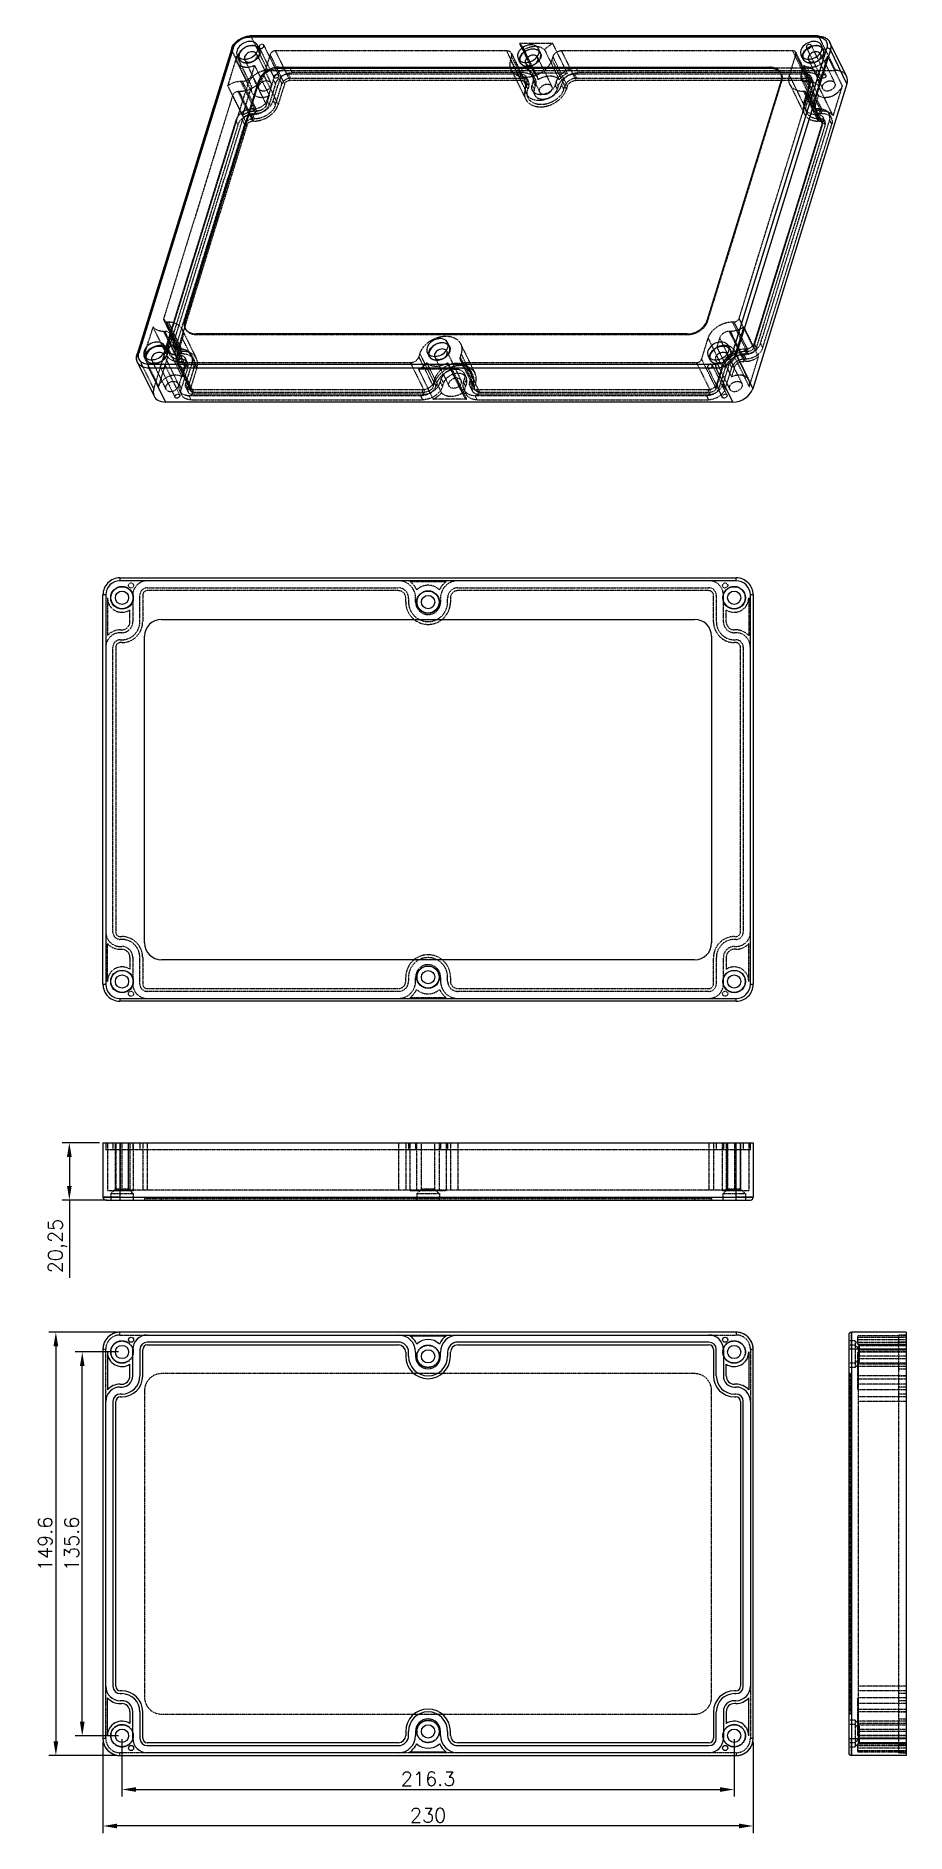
# Model space of a CAD drawing. Header units: millimetres. Extents: x 3202 to 5058, y 576 to 1424.
# Drawn here: x 4751 to 5058, y 624 to 1259 of the extents above.
import ezdxf

# ---------------------------------------------------------------- set-up
doc = ezdxf.new("R2010")
doc.units = ezdxf.units.MM
doc.linetypes.add('HIDDEN', pattern=[0.2, 0.1, -0.1])
doc.layers.add('DEFAULT_2', color=8, linetype='HIDDEN')
doc.styles.get("Standard").update_dxf_attribs({"font": 'txt', "bigfont": 'gbcbig.shx'})
doc.dimstyles.new('ISO-25', dxfattribs={"dimtxt": 2.5, "dimasz": 2.5, "dimexe": 1.25, "dimexo": 0.625, "dimtad": 1, "dimtxsty": 'Standard', "dimcen": 2.5, "dimadec": 0, "dimazin": 0, "dimtfac": 1, "dimtmove": 0, "dimatfit": 3, "dimfxl": 1, "dimarcsym": 0})

msp = doc.modelspace()

# ---------------------------------------------------------------- blocks, each defined once
blk = doc.blocks.new('*D44')
at = {"color": 0, "lineweight": -2, "transparency": 16777216}
for p, q in [((4779.33, 801.2), (4755.44, 801.2)), ((4757.94, 796.2), (4757.94, 656.63)), ((4779.06, 651.63), (4755.44, 651.63))]:
    blk.add_line(p, q, dxfattribs=at)
at = {"color": 0, "transparency": 16777216}
for points in [[(4757.1, 796.2), (4758.77, 796.2), (4757.94, 801.2)], [(4757.1, 656.63), (4758.77, 656.63), (4757.94, 651.63)]]:
    blk.add_solid(points, dxfattribs=at)
at = {"layer": 'Defpoints', "color": 0, "transparency": 16777216}
for p in [(4780.58, 801.2), (4757.94, 651.63), (4780.31, 651.63)]:
    blk.add_point(p, dxfattribs=at)
at = {"color": 0, "transparency": 16777216, "insert": (4754.19, 726.41), "char_height": 5, "attachment_point": 5, "rotation": 90}
blk.add_mtext('149.6', dxfattribs=at)
blk = doc.blocks.new('*D45')
at = {"color": 0, "lineweight": -2, "transparency": 16777216}
for p, q in [((4774.58, 656.37), (4774.58, 624.24)), ((5004.26, 656.37), (5004.26, 624.24)), ((4999.26, 626.74), (4779.58, 626.74))]:
    blk.add_line(p, q, dxfattribs=at)
at = {"color": 0, "transparency": 16777216}
for points in [[(4779.58, 627.57), (4779.58, 625.91), (4774.58, 626.74)], [(4999.26, 627.57), (4999.26, 625.91), (5004.26, 626.74)]]:
    blk.add_solid(points, dxfattribs=at)
at = {"layer": 'Defpoints', "color": 0, "transparency": 16777216}
for p in [(4774.58, 657.62), (5004.26, 657.62), (4774.58, 626.74)]:
    blk.add_point(p, dxfattribs=at)
at = {"color": 0, "transparency": 16777216, "insert": (4889.42, 630.49), "char_height": 5, "attachment_point": 5}
blk.add_mtext('230', dxfattribs=at)
blk = doc.blocks.new('*D46')
at = {"color": 0, "lineweight": -2, "transparency": 16777216}
for p, q in [((4780.05, 794.2), (4764.76, 794.2)), ((4767.26, 663.62), (4767.26, 789.2)), ((4780.05, 658.62), (4764.76, 658.62))]:
    blk.add_line(p, q, dxfattribs=at)
at = {"color": 0, "transparency": 16777216}
for points in [[(4766.43, 789.2), (4768.09, 789.2), (4767.26, 794.2)], [(4766.43, 663.62), (4768.09, 663.62), (4767.26, 658.62)]]:
    blk.add_solid(points, dxfattribs=at)
at = {"layer": 'Defpoints', "color": 0, "transparency": 16777216}
for p in [(4767.26, 794.2), (4781.3, 794.2), (4781.3, 658.62)]:
    blk.add_point(p, dxfattribs=at)
at = {"color": 0, "transparency": 16777216, "insert": (4763.51, 726.41), "char_height": 5, "attachment_point": 5, "rotation": 90}
blk.add_mtext('135.6', dxfattribs=at)
blk = doc.blocks.new('*D47')
at = {"color": 0, "lineweight": -2, "transparency": 16777216}
for p, q in [((4781.3, 657.37), (4781.3, 637.12)), ((4997.54, 657.37), (4997.54, 637.12)), ((4786.3, 639.62), (4992.54, 639.62))]:
    blk.add_line(p, q, dxfattribs=at)
at = {"color": 0, "transparency": 16777216}
for points in [[(4786.3, 640.46), (4786.3, 638.79), (4781.3, 639.62)], [(4992.54, 640.46), (4992.54, 638.79), (4997.54, 639.62)]]:
    blk.add_solid(points, dxfattribs=at)
at = {"layer": 'Defpoints', "color": 0, "transparency": 16777216}
for p in [(4781.3, 658.62), (4997.54, 658.62), (4997.54, 639.62)]:
    blk.add_point(p, dxfattribs=at)
at = {"color": 0, "transparency": 16777216, "insert": (4889.42, 643.37), "char_height": 5, "attachment_point": 5}
blk.add_mtext('216.3', dxfattribs=at)
blk = doc.blocks.new('*D48')
at = {"color": 0, "lineweight": -2, "transparency": 16777216}
for p, q in [((4773.33, 868.14), (4760.2, 868.14)), ((4762.7, 863.14), (4762.7, 852.89)), ((4776.05, 847.89), (4760.2, 847.89)), ((4762.7, 847.89), (4762.7, 820.39))]:
    blk.add_line(p, q, dxfattribs=at)
at = {"color": 0, "transparency": 16777216}
for points in [[(4761.87, 863.14), (4763.53, 863.14), (4762.7, 868.14)], [(4761.87, 852.89), (4763.53, 852.89), (4762.7, 847.89)]]:
    blk.add_solid(points, dxfattribs=at)
at = {"layer": 'Defpoints', "color": 0, "transparency": 16777216}
for p in [(4774.58, 868.14), (4762.7, 847.89), (4777.3, 847.89)]:
    blk.add_point(p, dxfattribs=at)
at = {"color": 0, "transparency": 16777216, "insert": (4758.53, 831.64), "char_height": 5, "attachment_point": 5, "rotation": 90}
blk.add_mtext('20,25', dxfattribs=at)

# ---------------------------------------------------------------- dimensions: what is measured, and where the dimension line sits
dim = msp.add_linear_dim(base=(4762.701, 847.892), p1=(4774.584, 868.142), p2=(4777.303, 847.892), angle=90, dimstyle='ISO-25', override={"dimscale": 2})
dim.commit()
dim.dimension.update_dxf_attribs({"geometry": '*D48', "text_midpoint": (4758.534, 831.642)})
for base, p1, p2, text, picture, middle in [((4757.936, 651.631), (4780.582, 801.198), (4780.311, 651.631), '149.6', '*D44', (4754.186, 726.414)), ((4767.261, 794.2), (4781.303, 658.623), (4781.303, 794.2), '135.6', '*D46', (4763.511, 726.411))]:
    dim = msp.add_linear_dim(base=base, p1=p1, p2=p2, angle=90, text=text, dimstyle='ISO-25', override={"dimscale": 2})
    dim.commit()
    dim.dimension.update_dxf_attribs({"geometry": picture, "text_midpoint": middle})
for base, p1, p2, text, picture, middle in [((4774.584, 626.74), (5004.256, 657.623), (4774.584, 657.623), '230', '*D45', (4889.42, 630.49)), ((4997.538, 639.622), (4781.303, 658.623), (4997.538, 658.623), '216.3', '*D47', (4889.42, 643.372))]:
    dim = msp.add_linear_dim(base=base, p1=p1, p2=p2, text=text, dimstyle='ISO-25', override={"dimscale": 2})
    dim.commit()
    dim.dimension.update_dxf_attribs({"geometry": picture, "text_midpoint": middle})

# ---------------------------------------------------------------- linework, layer by layer
at = {"color": 7, "linetype": 'Continuous'}
for p, q in [((5026.889, 1258.778), (4826.397, 1258.778)), ((5027.194, 1259.156), (4826.702, 1259.156)), ((4819.932, 1254.536), (4786.63, 1146.769)), ((4820.583, 1254.862), (4787.28, 1147.096)), ((4996.981, 1147.096), (5030.283, 1254.862)), ((5031.509, 1254.241), (4998.207, 1146.474)), ((5037.241, 1244.918), (5031.369, 1256.884)), ((5037.381, 1242.275), (5031.509, 1254.241)), ((4836.624, 1248.096), (4836.777, 1247.785)), ((4836.624, 1248.096), (5010.06, 1248.096)), ((4836.777, 1247.785), (5010.212, 1247.785)), ((5010.212, 1247.785), (5010.06, 1248.096)), ((4803.429, 1158.562), (4829.645, 1243.396)), ((4803.582, 1158.251), (4829.798, 1243.085)), ((4829.798, 1243.085), (4829.645, 1243.396)), ((5014.134, 1243.396), (4987.918, 1158.562)), ((5037.381, 1242.275), (5004.079, 1134.508)), ((4803.429, 1158.562), (4803.582, 1158.251)), ((4980.939, 1153.862), (4807.503, 1153.862)), ((4787.256, 1143.152), (4786.804, 1143.831)), ((4786.804, 1143.831), (4792.676, 1131.865)), ((4790.674, 1143.18), (4991.167, 1143.18)), ((4998.207, 1146.474), (5004.079, 1134.508)), ((4790.737, 1141.775), (4796.609, 1129.809)), ((4991.23, 1141.775), (4790.737, 1141.775)), ((4997.102, 1129.809), (4991.23, 1141.775)), ((4997.102, 1129.809), (4796.609, 1129.809)), ((4780.582, 1067.679), (4780.582, 1066.679)), ((4780.582, 1067.679), (4998.258, 1067.679)), ((4998.258, 1066.679), (4780.582, 1066.679)), ((4998.258, 1066.679), (4998.258, 1067.679)), ((4774.584, 924.105), (4774.584, 1061.68)), ((4775.584, 1061.68), (4774.584, 1061.68)), ((4775.584, 1061.68), (4775.584, 924.105)), ((5004.256, 1061.68), (5003.256, 1061.68)), ((5003.256, 924.105), (5003.256, 1061.68)), ((5004.256, 1061.68), (5004.256, 924.105)), ((4795.27, 1053.042), (4983.57, 1053.042)), ((4789.27, 938.742), (4789.27, 1047.042)), ((4989.57, 1047.042), (4989.57, 938.742)), ((4983.57, 932.742), (4795.27, 932.742)), ((4774.584, 924.105), (4775.584, 924.105)), ((5003.256, 924.105), (5004.256, 924.105)), ((4780.582, 919.106), (4780.582, 918.106)), ((4780.582, 919.106), (4998.258, 919.106)), ((4998.258, 918.106), (4780.582, 918.106)), ((4998.258, 918.106), (4998.258, 919.106)), ((4774.584, 868.142), (4774.584, 848.892)), ((4774.584, 868.142), (5004.256, 868.142)), ((4780.582, 868.142), (4780.582, 847.892)), ((4998.258, 847.892), (4998.258, 868.142)), ((5004.256, 868.142), (5004.256, 848.892)), ((4774.584, 848.892), (4776.341, 848.892)), ((4775.584, 847.892), (5003.256, 847.892)), ((4776.341, 848.892), (4780.582, 848.892)), ((4780.582, 848.892), (4998.258, 848.892)), ((4998.258, 848.892), (5002.5, 848.892)), ((5002.5, 848.892), (5004.256, 848.892)), ((4998.258, 801.198), (4780.582, 801.198)), ((4790.208, 800.198), (4878.92, 800.198)), ((4899.92, 800.198), (4988.632, 800.198)), ((5038.002, 800.198), (5038.002, 652.625)), ((5058.252, 801.198), (5039.002, 801.198)), ((5039.002, 801.198), (5039.002, 799.441)), ((5058.252, 801.198), (5058.252, 651.625)), ((4774.584, 795.199), (4774.584, 657.623)), ((4776.153, 794.2), (4776.153, 780.814)), ((4785.108, 785.731), (4785.108, 795.098)), ((4787.608, 795.098), (4787.608, 785.731)), ((4788.608, 785.731), (4788.608, 795.098)), ((4878.92, 797.698), (4790.208, 797.698)), ((4790.208, 796.698), (4878.92, 796.698)), ((4881.52, 794.098), (4881.52, 792.667)), ((4882.52, 792.667), (4882.52, 794.098)), ((4883.015, 799.898), (4895.825, 799.898)), ((4885.02, 794.098), (4885.02, 792.667)), ((4893.82, 792.667), (4893.82, 794.098)), ((4896.32, 794.098), (4896.32, 792.667)), ((4897.32, 792.667), (4897.32, 794.098)), ((4988.632, 797.698), (4899.92, 797.698)), ((4899.92, 796.698), (4988.632, 796.698)), ((4990.232, 795.098), (4990.232, 785.731)), ((4991.232, 785.731), (4991.232, 795.098)), ((4993.732, 795.098), (4993.732, 785.731)), ((5002.688, 794.2), (5002.688, 780.814)), ((5004.256, 657.623), (5004.256, 795.199)), ((5058.252, 795.199), (5038.002, 795.199)), ((5039.002, 799.441), (5039.002, 795.199)), ((5039.002, 795.199), (5039.002, 657.623)), ((4784.108, 785.731), (4784.108, 789.881)), ((4994.732, 785.731), (4994.732, 789.881)), ((4780.684, 782.831), (4781.208, 782.831)), ((4780.684, 781.831), (4781.208, 781.831)), ((4998.156, 782.831), (4997.632, 782.831)), ((4997.632, 781.831), (4998.156, 781.831)), ((4775.584, 676.092), (4775.584, 776.731)), ((4778.084, 776.731), (4778.084, 676.092)), ((4779.084, 676.092), (4779.084, 776.731)), ((4781.208, 779.331), (4780.684, 779.331)), ((4780.684, 778.331), (4781.208, 778.331)), ((4998.156, 779.331), (4997.632, 779.331)), ((4997.632, 778.331), (4998.156, 778.331)), ((4999.756, 776.731), (4999.756, 676.092)), ((5000.756, 676.092), (5000.756, 776.731)), ((5003.256, 776.731), (5003.256, 676.092)), ((4781.208, 674.492), (4780.684, 674.492)), ((4780.684, 673.492), (4781.208, 673.492)), ((4998.156, 674.492), (4997.632, 674.492)), ((4997.632, 673.492), (4998.156, 673.492)), ((4776.153, 658.623), (4776.153, 672.008)), ((4781.208, 670.992), (4780.684, 670.992)), ((4780.684, 669.992), (4781.208, 669.992)), ((4784.108, 667.092), (4784.108, 662.941)), ((4785.108, 657.725), (4785.108, 667.092)), ((4787.608, 667.092), (4787.608, 657.725)), ((4788.608, 657.725), (4788.608, 667.092)), ((4990.232, 667.092), (4990.232, 657.725)), ((4991.232, 657.725), (4991.232, 667.092)), ((4993.732, 667.092), (4993.732, 657.725)), ((4994.732, 667.092), (4994.732, 662.941)), ((4998.156, 670.992), (4997.632, 670.992)), ((4998.156, 669.992), (4997.632, 669.992)), ((5002.688, 658.623), (5002.688, 672.008)), ((4878.92, 656.125), (4790.208, 656.125)), ((4790.208, 655.125), (4878.92, 655.125)), ((4881.52, 660.156), (4881.52, 658.725)), ((4882.52, 658.725), (4882.52, 660.156)), ((4885.02, 660.156), (4885.02, 658.725)), ((4893.82, 658.725), (4893.82, 660.156)), ((4896.32, 660.156), (4896.32, 658.725)), ((4897.32, 658.725), (4897.32, 660.156)), ((4988.632, 656.125), (4899.92, 656.125)), ((4899.92, 655.125), (4988.632, 655.125)), ((5038.002, 657.623), (5058.252, 657.623)), ((5039.002, 657.623), (5039.002, 653.382)), ((4780.582, 651.625), (4998.258, 651.625)), ((4878.92, 652.625), (4790.208, 652.625)), ((4883.015, 652.925), (4895.825, 652.925)), ((4988.632, 652.625), (4899.92, 652.625)), ((5039.002, 653.382), (5039.002, 651.625)), ((5058.252, 651.625), (5039.002, 651.625))]:
    msp.add_line(p, q, dxfattribs=at)
for centre, radius in [((4781.303, 1060.681), 4), ((4781.303, 1060.681), 3.9), ((4781.303, 1060.681), 2.35), ((4889.42, 1059.148), 4), ((4889.42, 1059.148), 3.9), ((4889.42, 1059.148), 2.35), ((4997.538, 1060.681), 4), ((4997.538, 1060.681), 3.9), ((4997.538, 1060.681), 2.35), ((4781.303, 925.104), 4), ((4781.303, 925.104), 3.9), ((4781.303, 925.104), 2.35), ((4889.42, 926.637), 4), ((4889.42, 926.637), 3.9), ((4889.42, 926.637), 2.35), ((4997.538, 925.104), 4), ((4997.538, 925.104), 3.9), ((4997.538, 925.104), 2.35), ((4781.303, 794.2), 2.35), ((4784.487, 798.534), 0.9), ((4889.42, 792.667), 2.35), ((4994.353, 798.534), 0.9), ((4997.538, 794.2), 2.35), ((4781.303, 658.623), 2.35), ((4889.42, 660.156), 2.35), ((4997.538, 658.623), 2.35), ((4784.487, 654.288), 0.9), ((4994.353, 654.288), 0.9)]:
    msp.add_circle(centre, radius, dxfattribs=at)
for centre, radius, start, end in [((4826.702, 1252.64), 6.516, 90.006767, 92.973721), ((4824.732, 1253.049), 5.025, 156.388844, 162.779355), ((4823.887, 1253.236), 2.083, 206.144191, 209.232521), ((4923.099, 1252.035), 2.083, 206.144191, 209.232521), ((5023.053, 1253.236), 2.083, 206.144191, 209.232521), ((5011.183, 1244.66), 3.131, 19.89623, 26.129205), ((4806.392, 1157.305), 3.144, 206.13949, 212.382872), ((4791.068, 1147.035), 2.083, 206.144191, 209.232521), ((4891.022, 1148.236), 2.083, 206.144191, 209.232521), ((4990.234, 1147.035), 2.083, 206.144191, 209.232521), ((4780.582, 1061.681), 5.998, 89.994347, 180.005687), ((4780.582, 1061.681), 4.998, 89.991934, 180.008113), ((4998.258, 1061.681), 5.998, 359.994347, 90.005687), ((4998.258, 1061.681), 4.998, 359.991934, 90.008113), ((4795.27, 1047.042), 6, 90, 180), ((4983.57, 1047.042), 6, 0, 90), ((4795.27, 938.742), 6, 180, 270), ((4983.57, 938.742), 6, 270, 0), ((4780.582, 924.104), 5.998, 179.994351, 270.005682), ((4780.582, 924.104), 4.998, 179.991886, 270.008162), ((4998.258, 924.104), 5.998, 269.994351, 0.005682), ((4998.258, 924.104), 4.998, 269.991886, 0.008162), ((4775.584, 848.892), 1, 180.000609, 269.998691), ((5003.256, 848.892), 1, 270.00111, 359.999161), ((4790.208, 795.098), 5.1, 90, 180), ((4878.92, 794.098), 6.1, 0, 90), ((4899.92, 794.098), 6.1, 90, 180), ((4988.632, 795.098), 5.1, 0, 90), ((5039.002, 800.198), 1, 90.001075, 179.998695), ((4781.303, 794.2), 5.15, 180, 303.012475), ((4790.208, 795.098), 2.6, 90, 180), ((4790.208, 795.098), 1.6, 90, 180), ((4878.92, 794.098), 3.6, 0, 90), ((4878.92, 794.098), 2.6, 0, 90), ((4878.92, 794.098), 7.1, 24.298027, 54.775805), ((4889.42, 792.667), 5.931, 47.211144, 132.788856), ((4899.92, 794.098), 7.1, 125.224195, 155.701973), ((4899.92, 794.098), 3.6, 90, 180), ((4899.92, 794.098), 2.6, 90, 180), ((4988.632, 795.098), 2.6, 0, 90), ((4988.632, 795.098), 1.6, 0, 90), ((4997.538, 794.2), 5.15, 236.987525, 0), ((4889.42, 792.667), 7.9, 180, 0), ((4889.42, 792.667), 6.9, 180, 0), ((4889.42, 792.667), 4.4, 180, 0), ((4780.684, 776.731), 5.1, 90, 180), ((4780.684, 776.731), 6.1, 90, 137.973956), ((4781.208, 785.731), 7.4, 270, 0), ((4781.208, 785.731), 6.4, 270, 0), ((4781.208, 785.731), 3.9, 270, 0), ((4781.208, 785.731), 2.9, 270, 0), ((4997.632, 785.731), 7.4, 180, 270), ((4997.632, 785.731), 6.4, 180, 270), ((4997.632, 785.731), 3.9, 180, 270), ((4997.632, 785.731), 2.9, 180, 270), ((4998.156, 776.731), 6.1, 42.026044, 90), ((4998.156, 776.731), 5.1, 0, 90), ((4780.684, 776.731), 2.6, 90, 180), ((4780.684, 776.731), 1.6, 90, 180), ((4998.156, 776.731), 2.6, 0, 90), ((4998.156, 776.731), 1.6, 0, 90), ((4780.684, 676.092), 5.1, 180, 270), ((4780.684, 676.092), 2.6, 180, 270), ((4780.684, 676.092), 1.6, 180, 270), ((4781.208, 667.092), 7.4, 0, 90), ((4781.208, 667.092), 6.4, 0, 90), ((4997.632, 667.092), 7.4, 90, 180), ((4997.632, 667.092), 6.4, 90, 180), ((4998.156, 676.092), 5.1, 270, 0), ((4998.156, 676.092), 2.6, 270, 0), ((4998.156, 676.092), 1.6, 270, 0), ((4780.684, 676.092), 6.1, 222.026044, 270), ((4781.208, 667.092), 3.9, 0, 90), ((4781.208, 667.092), 2.9, 0, 90), ((4889.42, 660.156), 7.9, 0, 180), ((4889.42, 660.156), 6.9, 0, 180), ((4997.632, 667.092), 3.9, 90, 180), ((4997.632, 667.092), 2.9, 90, 180), ((4998.156, 676.092), 6.1, 270, 317.973956), ((4781.303, 658.623), 5.15, 56.987525, 180), ((4889.42, 660.156), 4.4, 0, 180), ((4997.538, 658.623), 5.15, 0, 123.012475), ((4790.208, 657.725), 5.1, 180, 270), ((4790.208, 657.725), 2.6, 180, 270), ((4790.208, 657.725), 1.6, 180, 270), ((4878.92, 658.725), 6.1, 270, 0), ((4878.92, 658.725), 3.6, 270, 0), ((4878.92, 658.725), 2.6, 270, 0), ((4878.92, 658.725), 7.1, 305.224195, 335.701973), ((4889.42, 660.156), 5.931, 227.211144, 312.788856), ((4899.92, 658.725), 7.1, 204.298027, 234.775805), ((4899.92, 658.725), 6.1, 180, 270), ((4899.92, 658.725), 3.6, 180, 270), ((4899.92, 658.725), 2.6, 180, 270), ((4988.632, 657.725), 5.1, 270, 0), ((4988.632, 657.725), 2.6, 270, 0), ((4988.632, 657.725), 1.6, 270, 0), ((5039.002, 652.625), 1, 180.000117, 269.998921)]:
    msp.add_arc(centre, radius, start, end, dxfattribs=at)
for centre, major_axis, ratio, start_param, end_param in [((5031.853, 1242.272), (5.388, 2.646), 0.7211465, -0.5973465, -0.000205), ((4798.065, 1134.511), (5.388, 2.646), 0.7211465, 3.1413877, 4.1145675), ((4998.552, 1134.511), (5.387, 2.642), 0.7218373, -2.1675431, -0.5972225), ((4780.585, 795.196), (4.245, -4.245), 0.9994854, 2.3564324, 3.9267529), ((4998.255, 795.196), (4.245, 4.245), 0.9994854, -0.7851611, 0.7851611), ((4780.585, 657.627), (4.245, 4.245), 0.9994854, -3.9267529, -2.3564324), ((4998.255, 657.627), (-4.245, 4.245), 0.9994854, -3.9267537, -2.3564316)]:
    msp.add_ellipse(centre, major_axis=major_axis, ratio=ratio, start_param=start_param, end_param=end_param, dxfattribs=at)
for points, knots in [([(4820.128, 1255.061), (4820.632, 1256.218), (4822.502, 1258.213), (4825.054, 1259.08), (4826.364, 1259.148)], [0, 0, 0, 0, 0.4901479, 1, 1, 1, 1]), ([(4820.583, 1254.862), (4820.931, 1255.99), (4822.269, 1257.491), (4824.487, 1258.555), (4825.771, 1258.778), (4826.397, 1258.778)], [0, 0, 0, 0, 0.4803662, 0.7450857, 1, 1, 1, 1]), ([(4829.199, 1255.841), (4829.063, 1256.118), (4828.643, 1256.634), (4827.724, 1257.103), (4826.615, 1257.265), (4825.007, 1257.064), (4823.169, 1256.144), (4822.147, 1254.802), (4821.924, 1254.08)], [0, 0, 0, 0, 0.1026403, 0.2135286, 0.3365381, 0.4704418, 0.7481767, 1, 1, 1, 1]), ([(4826.702, 1259.156), (4826.672, 1259.156), (4826.582, 1259.126), (4826.473, 1258.986), (4826.421, 1258.856), (4826.397, 1258.778)], [0, 0, 0, 0, 0.1766561, 0.522146, 1, 1, 1, 1]), ([(5028.365, 1255.841), (5028.229, 1256.118), (5027.809, 1256.634), (5026.889, 1257.103), (5025.781, 1257.265), (5024.173, 1257.064), (5022.335, 1256.144), (5021.313, 1254.802), (5021.09, 1254.08)], [0, 0, 0, 0, 0.1026403, 0.2135286, 0.3365381, 0.4704418, 0.7481767, 1, 1, 1, 1]), ([(5026.889, 1258.778), (5026.906, 1258.832), (5026.959, 1258.98), (5027.084, 1259.156), (5027.194, 1259.156)], [0, 0, 0, 0, 0.341806, 1, 1, 1, 1]), ([(5026.889, 1258.778), (5027.454, 1258.778), (5028.533, 1258.614), (5029.873, 1257.747), (5030.538, 1256.352), (5030.431, 1255.341), (5030.283, 1254.862)], [0, 0, 0, 0, 0.2780145, 0.5230998, 0.7537074, 1, 1, 1, 1]), ([(5027.194, 1259.156), (5028.052, 1259.156), (5029.357, 1258.892), (5030.716, 1257.904), (5031.195, 1257.24), (5031.369, 1256.884)], [0, 0, 0, 0, 0.517089, 0.7611745, 1, 1, 1, 1]), ([(4820.583, 1254.863), (4820.437, 1254.863), (4820.176, 1254.833), (4819.965, 1254.64), (4819.932, 1254.537)], [0, 0, 0, 0, 0.5735137, 1, 1, 1, 1]), ([(4821.924, 1254.08), (4821.832, 1253.784), (4821.741, 1253.178), (4821.89, 1252.578), (4822.017, 1252.318)], [0, 0, 0, 0, 0.5174217, 1, 1, 1, 1]), ([(4822.069, 1252.219), (4822.218, 1251.952), (4822.66, 1251.463), (4823.587, 1251.031), (4824.69, 1250.896), (4826.274, 1251.121), (4828.075, 1252.044), (4829.073, 1253.369), (4829.292, 1254.08)], [0, 0, 0, 0, 0.1029003, 0.214559, 0.3382053, 0.4722907, 0.7492122, 1, 1, 1, 1]), ([(4822.495, 1251.673), (4822.487, 1251.755), (4822.475, 1252.095), (4822.534, 1252.435), (4822.61, 1252.681)], [0, 0, 0, 0, 0.2419733, 1, 1, 1, 1]), ([(4822.702, 1252.681), (4822.674, 1252.59), (4822.583, 1252.236), (4822.564, 1251.861), (4822.602, 1251.593)], [0, 0, 0, 0, 0.2607941, 1, 1, 1, 1]), ([(4822.61, 1252.681), (4822.791, 1253.265), (4823.539, 1254.385), (4825.204, 1255.487), (4827.123, 1255.95), (4828.42, 1255.703), (4828.932, 1255.419)], [0, 0, 0, 0, 0.2400921, 0.5070003, 0.7696352, 1, 1, 1, 1]), ([(4827.239, 1255.736), (4826.75, 1255.736), (4825.748, 1255.562), (4824.018, 1254.732), (4822.974, 1253.561), (4822.702, 1252.681)], [0, 0, 0, 0, 0.2549147, 0.51963, 1, 1, 1, 1]), ([(4824.603, 1251.718), (4824.583, 1251.655), (4824.523, 1251.412), (4824.52, 1251.152), (4824.558, 1250.972)], [0, 0, 0, 0, 0.2620678, 1, 1, 1, 1]), ([(4827.336, 1253.559), (4826.743, 1253.559), (4825.59, 1253.18), (4824.767, 1252.248), (4824.603, 1251.718)], [0, 0, 0, 0, 0.5169796, 1, 1, 1, 1]), ([(4828.91, 1255.326), (4828.792, 1255.394), (4828.27, 1255.644), (4827.68, 1255.736), (4827.239, 1255.736)], [0, 0, 0, 0, 0.2352075, 1, 1, 1, 1]), ([(4828.716, 1253), (4828.564, 1253.183), (4828.122, 1253.48), (4827.607, 1253.559), (4827.336, 1253.559)], [0, 0, 0, 0, 0.4680145, 1, 1, 1, 1]), ([(4829.423, 1254.927), (4829.311, 1255.044), (4829.142, 1255.183), (4828.958, 1255.298), (4828.91, 1255.326)], [0, 0, 0, 0, 0.7441308, 1, 1, 1, 1]), ([(4829.292, 1254.08), (4829.384, 1254.376), (4829.475, 1254.982), (4829.327, 1255.582), (4829.199, 1255.841)], [0, 0, 0, 0, 0.5174217, 1, 1, 1, 1]), ([(4921.136, 1252.879), (4921.044, 1252.583), (4920.953, 1251.977), (4921.101, 1251.376), (4921.229, 1251.117)], [0, 0, 0, 0, 0.5174217, 1, 1, 1, 1]), ([(4928.411, 1254.64), (4928.275, 1254.917), (4927.855, 1255.432), (4926.935, 1255.902), (4925.827, 1256.064), (4924.219, 1255.863), (4922.381, 1254.943), (4921.359, 1253.601), (4921.136, 1252.879)], [0, 0, 0, 0, 0.1026403, 0.2135286, 0.3365381, 0.4704418, 0.7481767, 1, 1, 1, 1]), ([(4921.281, 1251.018), (4921.43, 1250.751), (4921.871, 1250.262), (4922.799, 1249.829), (4923.902, 1249.695), (4925.486, 1249.92), (4927.286, 1250.843), (4928.284, 1252.168), (4928.504, 1252.879)], [0, 0, 0, 0, 0.1029003, 0.214559, 0.3382053, 0.4722907, 0.7492122, 1, 1, 1, 1]), ([(4921.706, 1250.472), (4921.699, 1250.554), (4921.687, 1250.894), (4921.746, 1251.234), (4921.822, 1251.48)], [0, 0, 0, 0, 0.2419733, 1, 1, 1, 1]), ([(4921.914, 1251.48), (4921.886, 1251.389), (4921.795, 1251.034), (4921.776, 1250.659), (4921.813, 1250.392)], [0, 0, 0, 0, 0.2607941, 1, 1, 1, 1]), ([(4921.822, 1251.48), (4922.002, 1252.064), (4922.751, 1253.184), (4924.416, 1254.286), (4926.335, 1254.749), (4927.632, 1254.502), (4928.144, 1254.218)], [0, 0, 0, 0, 0.2400921, 0.5070003, 0.7696352, 1, 1, 1, 1]), ([(4926.45, 1254.535), (4925.962, 1254.535), (4924.96, 1254.361), (4923.229, 1253.531), (4922.186, 1252.359), (4921.914, 1251.48)], [0, 0, 0, 0, 0.2549147, 0.51963, 1, 1, 1, 1]), ([(4926.548, 1252.357), (4925.954, 1252.357), (4924.802, 1251.979), (4923.978, 1251.046), (4923.814, 1250.517)], [0, 0, 0, 0, 0.5169796, 1, 1, 1, 1]), ([(4928.121, 1254.125), (4928.004, 1254.193), (4927.481, 1254.443), (4926.892, 1254.535), (4926.45, 1254.535)], [0, 0, 0, 0, 0.2352075, 1, 1, 1, 1]), ([(4927.928, 1251.799), (4927.776, 1251.982), (4927.334, 1252.279), (4926.818, 1252.357), (4926.548, 1252.357)], [0, 0, 0, 0, 0.4680145, 1, 1, 1, 1]), ([(4928.635, 1253.726), (4928.523, 1253.842), (4928.354, 1253.982), (4928.169, 1254.097), (4928.121, 1254.125)], [0, 0, 0, 0, 0.7441308, 1, 1, 1, 1]), ([(4928.504, 1252.879), (4928.596, 1253.175), (4928.687, 1253.781), (4928.538, 1254.381), (4928.411, 1254.64)], [0, 0, 0, 0, 0.5174217, 1, 1, 1, 1]), ([(5021.09, 1254.08), (5020.998, 1253.784), (5020.907, 1253.178), (5021.055, 1252.578), (5021.183, 1252.318)], [0, 0, 0, 0, 0.5174217, 1, 1, 1, 1]), ([(5021.235, 1252.219), (5021.384, 1251.952), (5021.826, 1251.463), (5022.753, 1251.031), (5023.856, 1250.896), (5025.44, 1251.121), (5027.24, 1252.044), (5028.238, 1253.369), (5028.458, 1254.08)], [0, 0, 0, 0, 0.1029003, 0.214559, 0.3382053, 0.4722907, 0.7492122, 1, 1, 1, 1]), ([(5021.66, 1251.673), (5021.653, 1251.755), (5021.641, 1252.095), (5021.7, 1252.435), (5021.776, 1252.681)], [0, 0, 0, 0, 0.2419733, 1, 1, 1, 1]), ([(5021.868, 1252.681), (5021.84, 1252.59), (5021.749, 1252.236), (5021.73, 1251.861), (5021.767, 1251.593)], [0, 0, 0, 0, 0.2607941, 1, 1, 1, 1]), ([(5021.776, 1252.681), (5021.956, 1253.265), (5022.705, 1254.385), (5024.37, 1255.487), (5026.289, 1255.95), (5027.586, 1255.703), (5028.098, 1255.419)], [0, 0, 0, 0, 0.2400921, 0.5070003, 0.7696352, 1, 1, 1, 1]), ([(5026.404, 1255.736), (5025.916, 1255.736), (5024.914, 1255.562), (5023.184, 1254.732), (5022.14, 1253.561), (5021.868, 1252.681)], [0, 0, 0, 0, 0.2549147, 0.51963, 1, 1, 1, 1]), ([(5023.769, 1251.718), (5023.749, 1251.655), (5023.688, 1251.412), (5023.685, 1251.152), (5023.724, 1250.972)], [0, 0, 0, 0, 0.2620678, 1, 1, 1, 1]), ([(5026.502, 1253.559), (5025.908, 1253.559), (5024.756, 1253.18), (5023.932, 1252.248), (5023.769, 1251.718)], [0, 0, 0, 0, 0.5169796, 1, 1, 1, 1]), ([(5028.075, 1255.326), (5027.958, 1255.394), (5027.436, 1255.644), (5026.846, 1255.736), (5026.404, 1255.736)], [0, 0, 0, 0, 0.2352075, 1, 1, 1, 1]), ([(5027.882, 1253), (5027.73, 1253.183), (5027.288, 1253.48), (5026.772, 1253.559), (5026.502, 1253.559)], [0, 0, 0, 0, 0.4680145, 1, 1, 1, 1]), ([(5028.589, 1254.927), (5028.477, 1255.044), (5028.308, 1255.183), (5028.123, 1255.298), (5028.075, 1255.326)], [0, 0, 0, 0, 0.7441308, 1, 1, 1, 1]), ([(5028.458, 1254.08), (5028.55, 1254.376), (5028.641, 1254.982), (5028.492, 1255.582), (5028.365, 1255.841)], [0, 0, 0, 0, 0.5174217, 1, 1, 1, 1]), ([(5031.509, 1254.241), (5031.413, 1254.437), (5031.006, 1254.744), (5030.537, 1254.863), (5030.283, 1254.863)], [0, 0, 0, 0, 0.4618396, 1, 1, 1, 1]), ([(5031.369, 1256.884), (5031.56, 1256.495), (5031.784, 1255.594), (5031.646, 1254.685), (5031.509, 1254.241)], [0, 0, 0, 0, 0.482622, 1, 1, 1, 1]), ([(4836.624, 1248.096), (4835.873, 1248.096), (4834.331, 1247.829), (4831.669, 1246.552), (4830.063, 1244.749), (4829.645, 1243.396)], [0, 0, 0, 0, 0.2549147, 0.51963, 1, 1, 1, 1]), ([(4829.798, 1243.085), (4830.216, 1244.438), (4831.822, 1246.241), (4834.484, 1247.518), (4836.025, 1247.785), (4836.777, 1247.785)], [0, 0, 0, 0, 0.4803699, 0.7450852, 1, 1, 1, 1]), ([(4923.814, 1250.517), (4923.795, 1250.454), (4923.734, 1250.211), (4923.731, 1249.951), (4923.77, 1249.77)], [0, 0, 0, 0, 0.2620678, 1, 1, 1, 1]), ([(5013.994, 1246.039), (5013.839, 1246.355), (5013.405, 1246.954), (5012.475, 1247.612), (5011.328, 1248.013), (5010.492, 1248.096), (5010.06, 1248.096)], [0, 0, 0, 0, 0.2268614, 0.4650308, 0.7220642, 1, 1, 1, 1]), ([(5010.212, 1247.785), (5010.977, 1247.785), (5012.119, 1247.586), (5013.351, 1246.816), (5013.804, 1246.303), (5013.979, 1246.027)], [0, 0, 0, 0, 0.5321146, 0.7722672, 1, 1, 1, 1]), ([(5014.134, 1243.396), (5014.254, 1243.785), (5014.388, 1244.573), (5014.257, 1245.368), (5014.127, 1245.725)], [0, 0, 0, 0, 0.5166043, 1, 1, 1, 1]), ([(4803.429, 1158.562), (4803.292, 1158.118), (4803.155, 1157.209), (4803.378, 1156.309), (4803.569, 1155.92)], [0, 0, 0, 0, 0.5174404, 1, 1, 1, 1]), ([(4803.589, 1155.922), (4803.459, 1156.28), (4803.328, 1157.074), (4803.462, 1157.863), (4803.582, 1158.251)], [0, 0, 0, 0, 0.4833957, 1, 1, 1, 1]), ([(4803.736, 1155.621), (4803.912, 1155.344), (4804.365, 1154.831), (4805.597, 1154.062), (4806.739, 1153.862), (4807.503, 1153.862)], [0, 0, 0, 0, 0.2277328, 0.4678854, 1, 1, 1, 1]), ([(4980.939, 1153.862), (4981.691, 1153.862), (4983.232, 1154.13), (4985.894, 1155.407), (4987.5, 1157.209), (4987.918, 1158.562)], [0, 0, 0, 0, 0.2549147, 0.51963, 1, 1, 1, 1]), ([(4796.381, 1149.64), (4796.245, 1149.917), (4795.825, 1150.432), (4794.905, 1150.902), (4793.796, 1151.064), (4792.189, 1150.863), (4790.351, 1149.943), (4789.328, 1148.601), (4789.105, 1147.878)], [0, 0, 0, 0, 0.1026403, 0.2135286, 0.3365381, 0.4704418, 0.7481767, 1, 1, 1, 1]), ([(4789.792, 1146.48), (4789.972, 1147.063), (4790.72, 1148.184), (4792.386, 1149.286), (4794.304, 1149.748), (4795.601, 1149.502), (4796.114, 1149.218)], [0, 0, 0, 0, 0.2400921, 0.5070003, 0.7696352, 1, 1, 1, 1]), ([(4794.42, 1149.535), (4793.931, 1149.535), (4792.93, 1149.361), (4791.199, 1148.531), (4790.155, 1147.359), (4789.884, 1146.48)], [0, 0, 0, 0, 0.2549147, 0.51963, 1, 1, 1, 1]), ([(4796.091, 1149.125), (4795.974, 1149.193), (4795.451, 1149.443), (4794.861, 1149.535), (4794.42, 1149.535)], [0, 0, 0, 0, 0.2352075, 1, 1, 1, 1]), ([(4796.474, 1147.878), (4796.565, 1148.175), (4796.657, 1148.781), (4796.508, 1149.381), (4796.381, 1149.64)], [0, 0, 0, 0, 0.5174217, 1, 1, 1, 1]), ([(4896.335, 1150.841), (4896.199, 1151.118), (4895.779, 1151.633), (4894.859, 1152.103), (4893.75, 1152.265), (4892.143, 1152.064), (4890.305, 1151.144), (4889.282, 1149.802), (4889.059, 1149.08)], [0, 0, 0, 0, 0.1026403, 0.2135286, 0.3365381, 0.4704418, 0.7481767, 1, 1, 1, 1]), ([(4889.746, 1147.681), (4889.926, 1148.265), (4890.674, 1149.385), (4892.34, 1150.487), (4894.259, 1150.95), (4895.555, 1150.703), (4896.068, 1150.419)], [0, 0, 0, 0, 0.2400921, 0.5070003, 0.7696352, 1, 1, 1, 1]), ([(4894.374, 1150.736), (4893.885, 1150.736), (4892.884, 1150.562), (4891.153, 1149.732), (4890.109, 1148.56), (4889.838, 1147.681)], [0, 0, 0, 0, 0.2549147, 0.51963, 1, 1, 1, 1]), ([(4896.045, 1150.326), (4895.928, 1150.394), (4895.405, 1150.644), (4894.816, 1150.736), (4894.374, 1150.736)], [0, 0, 0, 0, 0.2352075, 1, 1, 1, 1]), ([(4896.558, 1149.927), (4896.446, 1150.043), (4896.277, 1150.183), (4896.093, 1150.298), (4896.045, 1150.326)], [0, 0, 0, 0, 0.7441308, 1, 1, 1, 1]), ([(4896.428, 1149.08), (4896.519, 1149.376), (4896.611, 1149.982), (4896.462, 1150.582), (4896.335, 1150.841)], [0, 0, 0, 0, 0.5174217, 1, 1, 1, 1]), ([(4995.546, 1149.64), (4995.411, 1149.917), (4994.99, 1150.432), (4994.071, 1150.902), (4992.962, 1151.064), (4991.354, 1150.863), (4989.516, 1149.943), (4988.494, 1148.601), (4988.271, 1147.878)], [0, 0, 0, 0, 0.1026403, 0.2135286, 0.3365381, 0.4704418, 0.7481767, 1, 1, 1, 1]), ([(4988.957, 1146.48), (4989.138, 1147.063), (4989.886, 1148.184), (4991.551, 1149.286), (4993.47, 1149.748), (4994.767, 1149.502), (4995.279, 1149.218)], [0, 0, 0, 0, 0.2400921, 0.5070003, 0.7696352, 1, 1, 1, 1]), ([(4993.586, 1149.535), (4993.097, 1149.535), (4992.095, 1149.361), (4990.365, 1148.531), (4989.321, 1147.359), (4989.049, 1146.48)], [0, 0, 0, 0, 0.2549147, 0.51963, 1, 1, 1, 1]), ([(4995.257, 1149.125), (4995.139, 1149.193), (4994.617, 1149.443), (4994.027, 1149.535), (4993.586, 1149.535)], [0, 0, 0, 0, 0.2352075, 1, 1, 1, 1]), ([(4995.639, 1147.878), (4995.731, 1148.175), (4995.822, 1148.781), (4995.674, 1149.381), (4995.546, 1149.64)], [0, 0, 0, 0, 0.5174217, 1, 1, 1, 1]), ([(4786.804, 1143.832), (4786.588, 1144.272), (4786.334, 1145.272), (4786.48, 1146.284), (4786.63, 1146.769)], [0, 0, 0, 0, 0.4916028, 1, 1, 1, 1]), ([(4786.63, 1146.769), (4786.662, 1146.873), (4786.874, 1147.066), (4787.134, 1147.096), (4787.28, 1147.096)], [0, 0, 0, 0, 0.4262938, 1, 1, 1, 1]), ([(4790.674, 1143.18), (4790.109, 1143.18), (4789.03, 1143.344), (4787.691, 1144.212), (4787.025, 1145.607), (4787.132, 1146.617), (4787.28, 1147.096)], [0, 0, 0, 0, 0.2780144, 0.5230998, 0.7537073, 1, 1, 1, 1]), ([(4790.737, 1141.775), (4790.059, 1141.775), (4788.765, 1141.969), (4787.647, 1142.7), (4787.256, 1143.152)], [0, 0, 0, 0, 0.5314385, 1, 1, 1, 1]), ([(4789.105, 1147.878), (4789.014, 1147.582), (4788.922, 1146.976), (4789.071, 1146.376), (4789.198, 1146.117)], [0, 0, 0, 0, 0.5174217, 1, 1, 1, 1]), ([(4789.25, 1146.017), (4789.4, 1145.751), (4789.841, 1145.262), (4790.769, 1144.829), (4791.871, 1144.695), (4793.455, 1144.92), (4795.256, 1145.843), (4796.254, 1147.168), (4796.474, 1147.878)], [0, 0, 0, 0, 0.1029003, 0.214559, 0.3382053, 0.4722907, 0.7492122, 1, 1, 1, 1]), ([(4789.676, 1145.472), (4789.668, 1145.554), (4789.656, 1145.893), (4789.716, 1146.234), (4789.792, 1146.48)], [0, 0, 0, 0, 0.2419733, 1, 1, 1, 1]), ([(4789.884, 1146.48), (4789.855, 1146.389), (4789.764, 1146.034), (4789.746, 1145.659), (4789.783, 1145.391)], [0, 0, 0, 0, 0.2607941, 1, 1, 1, 1]), ([(4790.674, 1143.18), (4790.601, 1142.945), (4790.564, 1142.464), (4790.637, 1141.98), (4790.737, 1141.775)], [0, 0, 0, 0, 0.5195143, 1, 1, 1, 1]), ([(4791.784, 1145.516), (4791.765, 1145.454), (4791.704, 1145.211), (4791.701, 1144.951), (4791.739, 1144.77)], [0, 0, 0, 0, 0.2620678, 1, 1, 1, 1]), ([(4794.517, 1147.357), (4793.924, 1147.357), (4792.772, 1146.979), (4791.948, 1146.046), (4791.784, 1145.516)], [0, 0, 0, 0, 0.5169796, 1, 1, 1, 1]), ([(4795.898, 1146.799), (4795.746, 1146.981), (4795.304, 1147.279), (4794.788, 1147.357), (4794.517, 1147.357)], [0, 0, 0, 0, 0.4680145, 1, 1, 1, 1]), ([(4796.604, 1148.726), (4796.492, 1148.842), (4796.323, 1148.982), (4796.139, 1149.097), (4796.091, 1149.125)], [0, 0, 0, 0, 0.7441308, 1, 1, 1, 1]), ([(4889.059, 1149.08), (4888.968, 1148.784), (4888.876, 1148.177), (4889.025, 1147.577), (4889.152, 1147.318)], [0, 0, 0, 0, 0.5174217, 1, 1, 1, 1]), ([(4889.205, 1147.219), (4889.354, 1146.952), (4889.795, 1146.463), (4890.723, 1146.03), (4891.825, 1145.896), (4893.409, 1146.121), (4895.21, 1147.044), (4896.208, 1148.369), (4896.428, 1149.08)], [0, 0, 0, 0, 0.1029003, 0.214559, 0.3382053, 0.4722907, 0.7492122, 1, 1, 1, 1]), ([(4889.63, 1146.673), (4889.623, 1146.755), (4889.61, 1147.095), (4889.67, 1147.435), (4889.746, 1147.681)], [0, 0, 0, 0, 0.2419733, 1, 1, 1, 1]), ([(4889.838, 1147.681), (4889.809, 1147.59), (4889.718, 1147.235), (4889.7, 1146.86), (4889.737, 1146.592)], [0, 0, 0, 0, 0.2607941, 1, 1, 1, 1]), ([(4891.738, 1146.718), (4891.719, 1146.655), (4891.658, 1146.412), (4891.655, 1146.152), (4891.693, 1145.971)], [0, 0, 0, 0, 0.2620678, 1, 1, 1, 1]), ([(4894.471, 1148.558), (4893.878, 1148.558), (4892.726, 1148.18), (4891.902, 1147.247), (4891.738, 1146.718)], [0, 0, 0, 0, 0.5169796, 1, 1, 1, 1]), ([(4895.852, 1148), (4895.7, 1148.183), (4895.258, 1148.48), (4894.742, 1148.558), (4894.471, 1148.558)], [0, 0, 0, 0, 0.4680145, 1, 1, 1, 1]), ([(4988.271, 1147.878), (4988.179, 1147.582), (4988.088, 1146.976), (4988.237, 1146.376), (4988.364, 1146.117)], [0, 0, 0, 0, 0.5174217, 1, 1, 1, 1]), ([(4988.416, 1146.017), (4988.565, 1145.751), (4989.007, 1145.262), (4989.934, 1144.829), (4991.037, 1144.695), (4992.621, 1144.92), (4994.422, 1145.843), (4995.42, 1147.168), (4995.639, 1147.878)], [0, 0, 0, 0, 0.1029003, 0.214559, 0.3382053, 0.4722907, 0.7492122, 1, 1, 1, 1]), ([(4988.842, 1145.472), (4988.834, 1145.554), (4988.822, 1145.893), (4988.881, 1146.234), (4988.957, 1146.48)], [0, 0, 0, 0, 0.2419733, 1, 1, 1, 1]), ([(4989.049, 1146.48), (4989.021, 1146.389), (4988.93, 1146.034), (4988.911, 1145.659), (4988.949, 1145.391)], [0, 0, 0, 0, 0.2607941, 1, 1, 1, 1]), ([(4990.95, 1145.516), (4990.93, 1145.454), (4990.87, 1145.211), (4990.867, 1144.951), (4990.905, 1144.77)], [0, 0, 0, 0, 0.2620678, 1, 1, 1, 1]), ([(4993.683, 1147.357), (4993.09, 1147.357), (4991.938, 1146.979), (4991.114, 1146.046), (4990.95, 1145.516)], [0, 0, 0, 0, 0.5169796, 1, 1, 1, 1]), ([(4991.23, 1141.775), (4991.129, 1141.98), (4991.057, 1142.464), (4991.094, 1142.944), (4991.167, 1143.18)], [0, 0, 0, 0, 0.4801952, 1, 1, 1, 1]), ([(4996.981, 1147.096), (4996.632, 1145.969), (4995.295, 1144.467), (4993.077, 1143.403), (4991.793, 1143.18), (4991.167, 1143.18)], [0, 0, 0, 0, 0.4803662, 0.7450857, 1, 1, 1, 1]), ([(4995.562, 1143.152), (4995.237, 1142.933), (4993.913, 1142.173), (4992.366, 1141.775), (4991.23, 1141.775)], [0, 0, 0, 0, 0.2561204, 1, 1, 1, 1]), ([(4995.064, 1146.799), (4994.911, 1146.981), (4994.469, 1147.279), (4993.954, 1147.357), (4993.683, 1147.357)], [0, 0, 0, 0, 0.4680145, 1, 1, 1, 1]), ([(4995.77, 1148.726), (4995.658, 1148.842), (4995.489, 1148.982), (4995.305, 1149.097), (4995.257, 1149.125)], [0, 0, 0, 0, 0.7441308, 1, 1, 1, 1]), ([(4998.207, 1146.474), (4998.109, 1146.157), (4997.538, 1144.836), (4996.474, 1143.766), (4995.562, 1143.152)], [0, 0, 0, 0, 0.2318967, 1, 1, 1, 1]), ([(4996.981, 1147.096), (4997.235, 1147.096), (4997.703, 1146.977), (4998.11, 1146.67), (4998.207, 1146.474)], [0, 0, 0, 0, 0.5378801, 1, 1, 1, 1])]:
    msp.add_open_spline(points, degree=3, knots=knots, dxfattribs=at)
for points in [[(4828.932, 1255.419), (4829.097, 1255.328), (4829.253, 1255.218), (4829.392, 1255.092)], [(4928.144, 1254.218), (4928.309, 1254.126), (4928.464, 1254.017), (4928.604, 1253.891)], [(5028.098, 1255.419), (5028.263, 1255.328), (5028.419, 1255.218), (5028.558, 1255.092)], [(4796.114, 1149.218), (4796.278, 1149.126), (4796.434, 1149.017), (4796.574, 1148.891)], [(4896.068, 1150.419), (4896.232, 1150.327), (4896.388, 1150.218), (4896.528, 1150.092)], [(4995.279, 1149.218), (4995.444, 1149.126), (4995.6, 1149.017), (4995.739, 1148.891)]]:
    msp.add_open_spline(points, degree=3, dxfattribs=at)
at = {"layer": 'DEFAULT_2', "color": 8, "linetype": 'HIDDEN'}
for p, q in [((4826.702, 1259.156), (4826.702, 1259.156)), ((4832.816, 1246.974), (4826.944, 1258.94)), ((4826.944, 1258.94), (5027.436, 1258.94)), ((5027.436, 1258.94), (5033.308, 1246.974)), ((5030.918, 1257.564), (5031.369, 1256.884)), ((4786.664, 1146.474), (4819.967, 1254.241)), ((4821.856, 1252.06), (4818.616, 1241.574)), ((4819.967, 1254.241), (4825.839, 1242.275)), ((4827.042, 1241.492), (4821.856, 1252.06)), ((4822.704, 1250.919), (4822.017, 1252.318)), ((4828.877, 1252.753), (4833.895, 1242.527)), ((4829.885, 1254.443), (4829.199, 1255.842)), ((4829.774, 1255.058), (4834.959, 1244.491)), ((4833.622, 1252.607), (4831.355, 1245.27)), ((4831.39, 1255.851), (4836.575, 1245.284)), ((4838.732, 1242.195), (4833.622, 1252.607)), ((4835.483, 1253.861), (4840.593, 1243.449)), ((4917.192, 1253.861), (4835.483, 1253.861)), ((4922.302, 1243.449), (4917.192, 1253.861)), ((4918.611, 1250.703), (4918.957, 1251.824)), ((4918.897, 1252.969), (4924.006, 1242.557)), ((4918.957, 1251.824), (4924.067, 1241.412)), ((4921.915, 1249.718), (4921.229, 1251.117)), ((4921.662, 1256.523), (4926.848, 1245.955)), ((4933.461, 1256.523), (4921.662, 1256.523)), ((4922.86, 1255.107), (4928.046, 1244.54)), ((4922.86, 1255.107), (4923.154, 1254.268)), ((4923.154, 1254.268), (4928.34, 1243.701)), ((4928.089, 1251.552), (4933.107, 1241.326)), ((4929.097, 1253.242), (4928.411, 1254.641)), ((4930.576, 1254.268), (4935.761, 1243.701)), ((4933.51, 1251.824), (4933.164, 1250.703)), ((4938.647, 1245.955), (4933.461, 1256.523)), ((4938.62, 1241.412), (4933.51, 1251.824)), ((4936.534, 1253.861), (4941.644, 1243.449)), ((5018.243, 1253.861), (4936.534, 1253.861)), ((5017.062, 1245.27), (5019.33, 1252.607)), ((5023.353, 1243.449), (5018.243, 1253.861)), ((5019.292, 1253.312), (5024.402, 1242.9)), ((5019.33, 1252.607), (5024.439, 1242.195)), ((5021.869, 1250.919), (5021.183, 1252.318)), ((5023.074, 1255.058), (5028.259, 1244.491)), ((5024.689, 1255.851), (5029.875, 1245.284)), ((5030.509, 1252.06), (5027.269, 1241.574)), ((5028.043, 1252.753), (5033.061, 1242.527)), ((5029.051, 1254.443), (5028.365, 1255.842)), ((5030.509, 1252.06), (5035.694, 1241.492)), ((4821.976, 1249.791), (4827.162, 1239.223)), ((4824.658, 1250.682), (4829.676, 1240.457)), ((4827.134, 1245.425), (4828.138, 1248.677)), ((4832.319, 1234.858), (4827.134, 1245.425)), ((4828.138, 1248.677), (4833.324, 1238.109)), ((4831.355, 1245.27), (4836.464, 1234.858)), ((4832.816, 1246.974), (5033.308, 1246.974)), ((4840.835, 1244.232), (4840.072, 1245.786)), ((4840.072, 1245.786), (4921.781, 1245.786)), ((4840.677, 1247.744), (4841.44, 1246.19)), ((4922.386, 1247.744), (4840.677, 1247.744)), ((4923.149, 1246.19), (4841.44, 1246.19)), ((4923.721, 1240.291), (4918.611, 1250.703)), ((4918.795, 1247.223), (4923.905, 1236.811)), ((4921.781, 1245.786), (4922.544, 1244.232)), ((4923.149, 1246.19), (4922.386, 1247.744)), ((4923.869, 1249.481), (4928.887, 1239.256)), ((4924.141, 1244.552), (4924.904, 1242.998)), ((4926.386, 1245.653), (4927.148, 1244.099)), ((4938.647, 1245.955), (4926.848, 1245.955)), ((4928.34, 1243.701), (4928.046, 1244.54)), ((4933.164, 1250.703), (4938.273, 1240.291)), ((4941.123, 1245.786), (5022.832, 1245.786)), ((4941.886, 1244.232), (4941.123, 1245.786)), ((5023.437, 1247.744), (4941.728, 1247.744)), ((4941.728, 1247.744), (4942.491, 1246.19)), ((5024.2, 1246.19), (4942.491, 1246.19)), ((5014.146, 1245.729), (5013.994, 1246.04)), ((5022.172, 1234.858), (5017.062, 1245.27)), ((5021.131, 1245.425), (5022.136, 1248.677)), ((5021.131, 1245.425), (5026.316, 1234.858)), ((5027.321, 1238.109), (5022.136, 1248.677)), ((5022.832, 1245.786), (5023.595, 1244.232)), ((5024.2, 1246.19), (5023.437, 1247.744)), ((5023.823, 1250.682), (5028.841, 1240.457)), ((5024.537, 1244.895), (5025.3, 1243.341)), ((5026.781, 1245.996), (5027.544, 1244.442)), ((4792.536, 1134.508), (4825.839, 1242.275)), ((4820.404, 1238.22), (4796.042, 1159.387)), ((4818.616, 1241.574), (4823.802, 1231.007)), ((4825.513, 1227.808), (4820.404, 1238.22)), ((4822.265, 1239.473), (4827.374, 1229.061)), ((4822.748, 1239.473), (4822.265, 1239.473)), ((4827.857, 1229.061), (4822.748, 1239.473)), ((4828.463, 1232.586), (4823.278, 1243.154)), ((4823.278, 1243.154), (4823.761, 1243.154)), ((4823.761, 1243.154), (4828.946, 1232.586)), ((4827.042, 1241.492), (4823.802, 1231.007)), ((4832.319, 1234.858), (4833.324, 1238.109)), ((4834.745, 1243.749), (4832.478, 1236.412)), ((4835.508, 1242.195), (4833.24, 1234.858)), ((4835.508, 1242.195), (4834.745, 1243.749)), ((4834.781, 1236.412), (4837.048, 1243.749)), ((4835.543, 1234.858), (4837.811, 1242.195)), ((4838.732, 1242.195), (4836.464, 1234.858)), ((4837.048, 1243.749), (4837.811, 1242.195)), ((4922.302, 1243.449), (4840.593, 1243.449)), ((4840.835, 1244.232), (4922.544, 1244.232)), ((4923.721, 1240.291), (4924.067, 1241.412)), ((4924.225, 1242.966), (4923.879, 1241.845)), ((4923.879, 1241.845), (4924.642, 1240.291)), ((4924.04, 1238.805), (4924.803, 1237.251)), ((4924.988, 1241.412), (4924.225, 1242.966)), ((4924.988, 1241.412), (4924.642, 1240.291)), ((4926.182, 1241.845), (4926.528, 1242.966)), ((4926.944, 1240.291), (4926.182, 1241.845)), ((4926.284, 1239.907), (4927.047, 1238.353)), ((4926.528, 1242.966), (4927.291, 1241.412)), ((4926.944, 1240.291), (4927.291, 1241.412)), ((4934.633, 1242.966), (4934.287, 1241.845)), ((4934.287, 1241.845), (4935.05, 1240.291)), ((4935.396, 1241.412), (4934.633, 1242.966)), ((4935.396, 1241.412), (4935.05, 1240.291)), ((4936.59, 1241.845), (4936.936, 1242.966)), ((4937.352, 1240.291), (4936.59, 1241.845)), ((4936.936, 1242.966), (4937.699, 1241.412)), ((4937.352, 1240.291), (4937.699, 1241.412)), ((4938.62, 1241.412), (4938.273, 1240.291)), ((5023.353, 1243.449), (4941.644, 1243.449)), ((4941.886, 1244.232), (5023.595, 1244.232)), ((5014.286, 1243.085), (4988.071, 1158.251)), ((4999.295, 1159.387), (5023.656, 1238.22)), ((5014.134, 1243.396), (5014.286, 1243.085)), ((5017.235, 1242.01), (5022.344, 1231.598)), ((5026.384, 1233.58), (5021.198, 1244.148)), ((5022.57, 1239.473), (5022.087, 1239.473)), ((5022.087, 1239.473), (5027.196, 1229.061)), ((5022.172, 1234.858), (5024.439, 1242.195)), ((5024.598, 1243.749), (5022.33, 1236.412)), ((5027.679, 1229.061), (5022.57, 1239.473)), ((5025.36, 1242.195), (5023.093, 1234.858)), ((5023.583, 1243.154), (5023.1, 1243.154)), ((5028.286, 1232.586), (5023.1, 1243.154)), ((5023.583, 1243.154), (5028.769, 1232.586)), ((5023.619, 1238.925), (5028.728, 1228.513)), ((5023.656, 1238.22), (5028.766, 1227.808)), ((5025.36, 1242.195), (5024.598, 1243.749)), ((5024.633, 1236.412), (5026.9, 1243.749)), ((5025.395, 1234.858), (5027.663, 1242.195)), ((5026.316, 1234.858), (5027.321, 1238.109)), ((5026.9, 1243.749), (5027.663, 1242.195)), ((5032.454, 1231.007), (5027.269, 1241.574)), ((5035.694, 1241.492), (5032.454, 1231.007)), ((4827.459, 1233.357), (4828.221, 1231.803)), ((4827.942, 1233.357), (4827.459, 1233.357)), ((4828.704, 1231.803), (4827.942, 1233.357)), ((4828.704, 1231.803), (4828.221, 1231.803)), ((4828.463, 1232.586), (4828.946, 1232.586)), ((4832.478, 1236.412), (4833.24, 1234.858)), ((4835.543, 1234.858), (4834.781, 1236.412)), ((5022.33, 1236.412), (5023.093, 1234.858)), ((5022.479, 1233.593), (5023.242, 1232.039)), ((5025.395, 1234.858), (5024.633, 1236.412)), ((5024.724, 1234.694), (5025.486, 1233.14)), ((5027.764, 1233.357), (5027.281, 1233.357)), ((5027.281, 1233.357), (5028.044, 1231.803)), ((5028.527, 1231.803), (5027.764, 1233.357)), ((5028.527, 1231.803), (5028.044, 1231.803)), ((5028.769, 1232.586), (5028.286, 1232.586)), ((4821.527, 1229.362), (4797.165, 1150.529)), ((4822.289, 1227.808), (4797.928, 1148.975)), ((4799.468, 1150.529), (4823.829, 1229.362)), ((4800.231, 1148.975), (4824.592, 1227.808)), ((4825.513, 1227.808), (4801.152, 1148.975)), ((4822.289, 1227.808), (4821.527, 1229.362)), ((4823.829, 1229.362), (4824.592, 1227.808)), ((4827.616, 1229.845), (4826.853, 1231.399)), ((4826.853, 1231.399), (4827.337, 1231.399)), ((4827.337, 1231.399), (4828.099, 1229.845)), ((4827.857, 1229.061), (4827.374, 1229.061)), ((4827.616, 1229.845), (4828.099, 1229.845)), ((5004.405, 1148.975), (5028.766, 1227.808)), ((5028.924, 1229.362), (5004.563, 1150.529)), ((5029.687, 1227.808), (5005.326, 1148.975)), ((5006.866, 1150.529), (5031.227, 1229.362)), ((5007.628, 1148.975), (5031.989, 1227.808)), ((5026.676, 1231.399), (5027.159, 1231.399)), ((5027.438, 1229.845), (5026.676, 1231.399)), ((5027.159, 1231.399), (5027.921, 1229.845)), ((5027.679, 1229.061), (5027.196, 1229.061)), ((5027.438, 1229.845), (5027.921, 1229.845)), ((5028.864, 1230.507), (5029.626, 1228.953)), ((5029.687, 1227.808), (5028.924, 1229.362)), ((5031.108, 1231.609), (5031.87, 1230.055)), ((5031.227, 1229.362), (5031.989, 1227.808)), ((4789.037, 1145.858), (4792.278, 1156.343)), ((4797.463, 1145.776), (4792.278, 1156.343)), ((4796.042, 1159.387), (4801.152, 1148.975)), ((4796.08, 1158.682), (4801.189, 1148.27)), ((4802.238, 1147.722), (4797.129, 1158.134)), ((4797.129, 1158.134), (4797.612, 1158.134)), ((4797.612, 1158.134), (4802.721, 1147.722)), ((4802.464, 1155.597), (4807.573, 1145.185)), ((4803.722, 1155.608), (4803.569, 1155.919)), ((4988.071, 1158.251), (4987.918, 1158.562)), ((4996.951, 1158.134), (4997.434, 1158.134)), ((5002.06, 1147.722), (4996.951, 1158.134)), ((4997.434, 1158.134), (5002.544, 1147.722)), ((4997.69, 1145.858), (5000.93, 1156.343)), ((5004.405, 1148.975), (4999.295, 1159.387)), ((5000.93, 1156.343), (5006.116, 1145.776)), ((4795.963, 1154.764), (4801.149, 1144.197)), ((4795.963, 1154.764), (4796.446, 1154.764)), ((4797.067, 1148.242), (4796.38, 1149.641)), ((4801.632, 1144.197), (4796.446, 1154.764)), ((4797.165, 1150.529), (4797.928, 1148.975)), ((4798.415, 1152.492), (4797.411, 1149.241)), ((4802.596, 1138.674), (4797.411, 1149.241)), ((4803.533, 1143.203), (4798.348, 1153.77)), ((4798.415, 1152.492), (4803.601, 1141.925)), ((4800.231, 1148.975), (4799.468, 1150.529)), ((4799.529, 1149.384), (4800.291, 1147.83)), ((4802.636, 1152.337), (4800.369, 1145)), ((4807.746, 1141.925), (4802.636, 1152.337)), ((4807.656, 1153.551), (4807.503, 1153.862)), ((4981.092, 1153.551), (4807.656, 1153.551)), ((4897.021, 1149.443), (4896.334, 1150.842)), ((4900.903, 1150.384), (4906.013, 1139.972)), ((4980.939, 1153.862), (4981.092, 1153.551)), ((4986.076, 1145), (4988.344, 1152.337)), ((4988.344, 1152.337), (4993.453, 1141.925)), ((4992.412, 1152.492), (4991.408, 1149.241)), ((4991.408, 1149.241), (4996.593, 1138.674)), ((4997.598, 1141.925), (4992.412, 1152.492)), ((4996.232, 1148.242), (4995.546, 1149.641)), ((4996.269, 1154.764), (4995.785, 1154.764)), ((4995.785, 1154.764), (5000.971, 1144.197)), ((5001.454, 1144.197), (4996.269, 1154.764)), ((5004.563, 1150.529), (5005.326, 1148.975)), ((5007.628, 1148.975), (5006.866, 1150.529)), ((4792.536, 1134.508), (4786.664, 1146.474)), ((4789.037, 1145.858), (4794.223, 1135.291)), ((4789.885, 1144.718), (4789.198, 1146.116)), ((4791.839, 1144.481), (4796.857, 1134.256)), ((4794.223, 1135.291), (4797.463, 1145.776)), ((4796.058, 1146.552), (4801.076, 1136.326)), ((4796.472, 1142.86), (4801.658, 1132.292)), ((4797.284, 1148.282), (4798.047, 1146.728)), ((4800.369, 1145), (4805.478, 1134.588)), ((4800.406, 1144.295), (4805.516, 1133.883)), ((4801.391, 1144.98), (4800.628, 1146.534)), ((4800.628, 1146.534), (4801.111, 1146.534)), ((4801.111, 1146.534), (4801.874, 1144.98)), ((4801.149, 1144.197), (4801.632, 1144.197)), ((4801.233, 1148.492), (4801.996, 1146.938)), ((4801.717, 1148.492), (4801.233, 1148.492)), ((4801.391, 1144.98), (4801.874, 1144.98)), ((4806.565, 1133.334), (4801.455, 1143.746)), ((4801.455, 1143.746), (4883.164, 1143.746)), ((4803.759, 1143.479), (4801.492, 1136.142)), ((4802.479, 1146.938), (4801.717, 1148.492)), ((4802.479, 1146.938), (4801.996, 1146.938)), ((4802.238, 1147.722), (4802.721, 1147.722)), ((4803.668, 1145.197), (4804.431, 1143.643)), ((4804.522, 1141.925), (4803.759, 1143.479)), ((4803.795, 1136.142), (4806.062, 1143.479)), ((4805.913, 1146.299), (4806.675, 1144.745)), ((4806.062, 1143.479), (4806.825, 1141.925)), ((4883.164, 1143.746), (4888.274, 1133.334)), ((4886.188, 1145.783), (4886.535, 1146.904)), ((4891.298, 1135.371), (4886.188, 1145.783)), ((4886.535, 1146.904), (4891.644, 1136.492)), ((4888.97, 1143.65), (4894.156, 1133.083)), ((4889.839, 1145.919), (4889.153, 1147.317)), ((4891.793, 1145.682), (4896.811, 1135.457)), ((4896.012, 1147.753), (4901.03, 1137.527)), ((4896.392, 1143.65), (4901.578, 1133.083)), ((4896.686, 1142.81), (4896.392, 1143.65)), ((4901.087, 1146.904), (4900.741, 1145.783)), ((4900.741, 1145.783), (4905.851, 1135.371)), ((4900.802, 1144.638), (4905.911, 1134.226)), ((4906.197, 1136.492), (4901.087, 1146.904)), ((4902.506, 1143.746), (4984.215, 1143.746)), ((4907.616, 1133.334), (4902.506, 1143.746)), ((4984.215, 1143.746), (4989.325, 1133.334)), ((4991.186, 1134.588), (4986.076, 1145)), ((4989.051, 1144.718), (4988.364, 1146.116)), ((4989.772, 1142.86), (4994.958, 1132.292)), ((4991.005, 1144.481), (4996.023, 1134.256)), ((4993.612, 1143.479), (4991.344, 1136.142)), ((4994.374, 1141.925), (4993.612, 1143.479)), ((4993.647, 1136.142), (4995.914, 1143.479)), ((4995.224, 1146.552), (5000.242, 1136.326)), ((4995.914, 1143.479), (4996.677, 1141.925)), ((4997.57, 1148.127), (5002.756, 1137.56)), ((5002.876, 1135.291), (4997.69, 1145.858)), ((5000.451, 1146.534), (5000.934, 1146.534)), ((5001.213, 1144.98), (5000.451, 1146.534)), ((5000.934, 1146.534), (5001.696, 1144.98)), ((5001.454, 1144.197), (5000.971, 1144.197)), ((5001.539, 1148.492), (5001.056, 1148.492)), ((5001.056, 1148.492), (5001.818, 1146.938)), ((5001.213, 1144.98), (5001.696, 1144.98)), ((5002.301, 1146.938), (5001.539, 1148.492)), ((5002.301, 1146.938), (5001.818, 1146.938)), ((5002.06, 1147.722), (5002.544, 1147.722)), ((5002.876, 1135.291), (5006.116, 1145.776)), ((4794.857, 1142.067), (4800.042, 1131.499)), ((4804.522, 1141.925), (4802.255, 1134.588)), ((4803.601, 1141.925), (4802.596, 1138.674)), ((4804.557, 1134.588), (4806.825, 1141.925)), ((4807.746, 1141.925), (4805.478, 1134.588)), ((4897.884, 1141.395), (4886.085, 1141.395)), ((4891.271, 1130.828), (4886.085, 1141.395)), ((4891.803, 1138.046), (4891.456, 1136.925)), ((4891.456, 1136.925), (4892.219, 1135.371)), ((4892.565, 1136.492), (4891.803, 1138.046)), ((4893.759, 1136.925), (4894.105, 1138.046)), ((4894.521, 1135.371), (4893.759, 1136.925)), ((4894.105, 1138.046), (4894.868, 1136.492)), ((4901.871, 1132.243), (4896.686, 1142.811)), ((4897.884, 1141.395), (4903.069, 1130.828)), ((4902.211, 1138.046), (4901.864, 1136.925)), ((4901.864, 1136.925), (4902.627, 1135.371)), ((4902.108, 1139.984), (4902.871, 1138.43)), ((4902.973, 1136.492), (4902.211, 1138.046)), ((4904.167, 1136.925), (4904.513, 1138.046)), ((4904.929, 1135.371), (4904.167, 1136.925)), ((4904.352, 1141.086), (4905.115, 1139.532)), ((4904.513, 1138.046), (4905.276, 1136.492)), ((4988.157, 1142.067), (4993.342, 1131.499)), ((4991.186, 1134.588), (4993.453, 1141.925)), ((4994.374, 1141.925), (4992.107, 1134.588)), ((4994.41, 1134.588), (4996.677, 1141.925)), ((4997.598, 1141.925), (4996.593, 1138.674)), ((4801.492, 1136.142), (4802.255, 1134.588)), ((4801.611, 1133.895), (4802.374, 1132.341)), ((4804.557, 1134.588), (4803.795, 1136.142)), ((4803.855, 1134.996), (4804.618, 1133.442)), ((4805.717, 1130.593), (4804.955, 1132.147)), ((4804.955, 1132.147), (4886.664, 1132.147)), ((4805.56, 1134.105), (4806.323, 1132.551)), ((4887.269, 1134.105), (4805.56, 1134.105)), ((4805.717, 1130.593), (4887.426, 1130.593)), ((4888.032, 1132.551), (4806.323, 1132.551)), ((4806.565, 1133.334), (4888.274, 1133.334)), ((4886.664, 1132.147), (4887.426, 1130.593)), ((4888.032, 1132.551), (4887.269, 1134.105)), ((4903.069, 1130.828), (4891.271, 1130.828)), ((4891.298, 1135.371), (4891.644, 1136.492)), ((4892.565, 1136.492), (4892.219, 1135.371)), ((4894.521, 1135.371), (4894.868, 1136.492)), ((4901.578, 1133.083), (4901.871, 1132.243)), ((4902.007, 1134.238), (4902.769, 1132.684)), ((4902.973, 1136.492), (4902.627, 1135.371)), ((4904.251, 1135.339), (4905.013, 1133.785)), ((4904.929, 1135.371), (4905.276, 1136.492)), ((4906.197, 1136.492), (4905.851, 1135.371)), ((4906.006, 1132.147), (4987.715, 1132.147)), ((4906.769, 1130.593), (4906.006, 1132.147)), ((4988.32, 1134.105), (4906.611, 1134.105)), ((4906.611, 1134.105), (4907.374, 1132.551)), ((4906.769, 1130.593), (4988.478, 1130.593)), ((4989.083, 1132.551), (4907.374, 1132.551)), ((4907.616, 1133.334), (4989.325, 1133.334)), ((4987.715, 1132.147), (4988.478, 1130.593)), ((4989.083, 1132.551), (4988.32, 1134.105)), ((4991.344, 1136.142), (4992.107, 1134.588)), ((4994.41, 1134.588), (4993.647, 1136.142)), ((4776.153, 1060.681), (4776.153, 1047.295)), ((4785.108, 1061.579), (4785.108, 1052.212)), ((4787.608, 1052.212), (4787.608, 1061.579)), ((4788.608, 1061.579), (4788.608, 1052.212)), ((4790.208, 1064.179), (4878.92, 1064.179)), ((4878.92, 1063.179), (4790.208, 1063.179)), ((4881.52, 1059.148), (4881.52, 1060.579)), ((4882.52, 1060.579), (4882.52, 1059.148)), ((4883.015, 1066.379), (4895.825, 1066.379)), ((4885.02, 1059.148), (4885.02, 1060.579)), ((4893.82, 1060.579), (4893.82, 1059.148)), ((4896.32, 1059.148), (4896.32, 1060.579)), ((4897.32, 1060.579), (4897.32, 1059.148)), ((4899.92, 1064.179), (4988.632, 1064.179)), ((4988.632, 1063.179), (4899.92, 1063.179)), ((4990.232, 1052.212), (4990.232, 1061.579)), ((4991.232, 1061.579), (4991.232, 1052.212)), ((4993.732, 1052.212), (4993.732, 1061.579)), ((5002.688, 1060.681), (5002.688, 1047.295)), ((4784.108, 1052.212), (4784.108, 1056.362)), ((4994.732, 1052.212), (4994.732, 1056.362)), ((4780.684, 1049.312), (4781.208, 1049.312)), ((4781.208, 1048.312), (4780.684, 1048.312)), ((4998.156, 1049.312), (4997.632, 1049.312)), ((4998.156, 1048.312), (4997.632, 1048.312)), ((4778.084, 942.573), (4778.084, 1043.212)), ((4779.084, 1043.212), (4779.084, 942.573)), ((4780.684, 1045.812), (4781.208, 1045.812)), ((4781.208, 1044.812), (4780.684, 1044.812)), ((4997.632, 1045.812), (4998.156, 1045.812)), ((4998.156, 1044.812), (4997.632, 1044.812)), ((4999.756, 942.573), (4999.756, 1043.212)), ((5000.756, 1043.212), (5000.756, 942.573)), ((4780.684, 940.973), (4781.208, 940.973)), ((4781.208, 939.973), (4780.684, 939.973)), ((4997.632, 940.973), (4998.156, 940.973)), ((4998.156, 939.973), (4997.632, 939.973)), ((4776.153, 925.104), (4776.153, 938.489)), ((4780.684, 937.473), (4781.208, 937.473)), ((4780.684, 936.473), (4781.208, 936.473)), ((4784.108, 933.573), (4784.108, 929.422)), ((4785.108, 933.573), (4785.108, 924.206)), ((4787.608, 924.206), (4787.608, 933.573)), ((4788.608, 933.573), (4788.608, 924.206)), ((4990.232, 924.206), (4990.232, 933.573)), ((4991.232, 933.573), (4991.232, 924.206)), ((4993.732, 924.206), (4993.732, 933.573)), ((4994.732, 933.573), (4994.732, 929.422)), ((4997.632, 937.473), (4998.156, 937.473)), ((4998.156, 936.473), (4997.632, 936.473)), ((5002.688, 925.104), (5002.688, 938.489)), ((4790.208, 922.606), (4878.92, 922.606)), ((4878.92, 921.606), (4790.208, 921.606)), ((4881.52, 925.206), (4881.52, 926.637)), ((4882.52, 926.637), (4882.52, 925.206)), ((4885.02, 925.206), (4885.02, 926.637)), ((4893.82, 926.637), (4893.82, 925.206)), ((4896.32, 925.206), (4896.32, 926.637)), ((4897.32, 926.637), (4897.32, 925.206)), ((4899.92, 922.606), (4988.632, 922.606)), ((4988.632, 921.606), (4899.92, 921.606)), ((4883.015, 919.406), (4895.825, 919.406)), ((4775.584, 868.142), (4775.584, 865.642)), ((5003.256, 865.642), (4775.584, 865.642)), ((4776.153, 868.142), (4776.153, 851.142)), ((4778.084, 868.142), (4778.084, 865.642)), ((4778.953, 851.692), (4778.953, 868.142)), ((4779.084, 868.142), (4779.084, 851.392)), ((4780.684, 868.142), (4780.684, 851.142)), ((4781.208, 868.142), (4781.208, 851.142)), ((4783.587, 851.142), (4783.587, 868.142)), ((4783.653, 851.692), (4783.653, 868.142)), ((4784.108, 868.142), (4784.108, 851.142)), ((4785.108, 868.142), (4785.108, 865.642)), ((4785.387, 851.142), (4785.387, 868.142)), ((4787.608, 868.142), (4787.608, 865.642)), ((4788.608, 868.142), (4788.608, 851.392)), ((4790.208, 868.142), (4790.208, 851.392)), ((4878.92, 868.142), (4878.92, 851.392)), ((4881.52, 868.142), (4881.52, 851.392)), ((4882.52, 868.142), (4882.52, 865.642)), ((4883.015, 868.142), (4883.015, 851.142)), ((4885.02, 868.142), (4885.02, 865.642)), ((4885.391, 851.142), (4885.391, 868.142)), ((4887.07, 851.692), (4887.07, 868.142)), ((4891.77, 851.692), (4891.77, 868.142)), ((4893.449, 851.142), (4893.449, 868.142)), ((4893.82, 868.142), (4893.82, 865.642)), ((4895.825, 868.142), (4895.825, 851.142)), ((4896.32, 868.142), (4896.32, 865.642)), ((4897.32, 868.142), (4897.32, 851.392)), ((4899.92, 868.142), (4899.92, 851.392)), ((4988.632, 868.142), (4988.632, 851.392)), ((4990.232, 868.142), (4990.232, 851.392)), ((4991.232, 868.142), (4991.232, 865.642)), ((4993.453, 851.142), (4993.453, 868.142)), ((4993.732, 868.142), (4993.732, 865.642)), ((4994.732, 868.142), (4994.732, 851.142)), ((4995.188, 851.692), (4995.188, 868.142)), ((4995.253, 851.142), (4995.253, 868.142)), ((4997.632, 868.142), (4997.632, 851.142)), ((4998.156, 868.142), (4998.156, 851.142)), ((4999.756, 851.392), (4999.756, 868.142)), ((4999.888, 851.692), (4999.888, 868.142)), ((5000.756, 868.142), (5000.756, 865.642)), ((5002.688, 868.142), (5002.688, 851.142)), ((5003.256, 865.642), (5003.256, 868.142)), ((4785.387, 851.142), (4776.153, 851.142)), ((4778.953, 851.692), (4777.403, 850.142)), ((4783.653, 851.692), (4778.953, 851.692)), ((4999.756, 851.392), (4779.084, 851.392)), ((4785.203, 850.142), (4783.653, 851.692)), ((4895.825, 851.142), (4883.015, 851.142)), ((4887.07, 851.692), (4885.52, 850.142)), ((4891.77, 851.692), (4887.07, 851.692)), ((4893.32, 850.142), (4891.77, 851.692)), ((5002.688, 851.142), (4993.453, 851.142)), ((4995.188, 851.692), (4993.638, 850.142)), ((4999.888, 851.692), (4995.188, 851.692)), ((5001.438, 850.142), (4999.888, 851.692)), ((4776.341, 848.892), (4774.584, 848.892)), ((4780.582, 848.892), (4776.341, 848.892)), ((4777.303, 850.142), (4777.303, 847.892)), ((4777.303, 850.142), (4785.303, 850.142)), ((4785.303, 850.142), (4785.303, 847.892)), ((4789.27, 848.392), (4789.27, 847.892)), ((4789.27, 848.392), (4989.57, 848.392)), ((4795.27, 848.392), (4795.27, 847.892)), ((4885.42, 850.142), (4893.42, 850.142)), ((4885.42, 850.142), (4885.42, 847.892)), ((4893.42, 850.142), (4893.42, 847.892)), ((4983.57, 848.392), (4983.57, 847.892)), ((4989.57, 848.392), (4989.57, 847.892)), ((4993.538, 850.142), (5001.538, 850.142)), ((4993.538, 850.142), (4993.538, 847.892)), ((5002.5, 848.892), (4998.258, 848.892)), ((5001.538, 850.142), (5001.538, 847.892)), ((5004.256, 848.892), (5002.5, 848.892)), ((4780.582, 800.198), (4780.582, 801.198)), ((4780.582, 800.198), (4790.208, 800.198)), ((4878.92, 800.198), (4899.92, 800.198)), ((4988.632, 800.198), (4998.258, 800.198)), ((4998.258, 801.198), (4998.258, 800.198)), ((5039.002, 799.441), (5039.002, 801.198)), ((5055.752, 652.625), (5055.752, 800.198)), ((5058.252, 800.198), (5055.752, 800.198)), ((4774.584, 795.199), (4775.584, 795.199)), ((4775.584, 776.731), (4775.584, 795.199)), ((5003.256, 795.199), (5004.256, 795.199)), ((5003.256, 795.199), (5003.256, 776.731)), ((5040.252, 798.2), (5038.002, 798.2)), ((5040.252, 796.667), (5038.002, 796.667)), ((5039.002, 795.199), (5039.002, 799.441)), ((5040.252, 798.199), (5040.252, 788.667)), ((5041.802, 796.55), (5040.252, 798.1)), ((5041.802, 795.017), (5040.252, 796.567)), ((5041.252, 797.019), (5041.252, 799.898)), ((5058.252, 799.898), (5041.252, 799.898)), ((5041.252, 799.434), (5058.252, 799.434)), ((5041.252, 798.598), (5058.252, 798.598)), ((5041.252, 797.634), (5058.252, 797.634)), ((5041.252, 797.019), (5058.252, 797.019)), ((5041.252, 780.814), (5041.252, 794.2)), ((5058.252, 794.2), (5041.252, 794.2)), ((5041.502, 656.125), (5041.502, 796.698)), ((5058.252, 796.698), (5041.502, 796.698)), ((5058.252, 795.098), (5041.502, 795.098)), ((5058.252, 794.098), (5041.502, 794.098)), ((5041.802, 790.317), (5041.802, 796.55)), ((5041.802, 796.55), (5058.252, 796.55)), ((5041.802, 795.017), (5058.252, 795.017)), ((5058.252, 797.698), (5055.752, 797.698)), ((5040.252, 790.2), (5038.002, 790.2)), ((5040.252, 788.667), (5038.002, 788.667)), ((5041.802, 791.85), (5040.252, 790.3)), ((5041.802, 790.317), (5040.252, 788.767)), ((5058.252, 789.881), (5041.252, 789.881)), ((5058.252, 789.05), (5041.252, 789.05)), ((5058.252, 792.667), (5041.502, 792.667)), ((5041.802, 791.85), (5058.252, 791.85)), ((5041.802, 790.317), (5058.252, 790.317)), ((5055.752, 788.267), (5058.252, 788.267)), ((4983.57, 786.561), (4795.27, 786.561)), ((5038.502, 786.561), (5038.002, 786.561)), ((5038.502, 786.561), (5038.502, 666.261)), ((5058.252, 785.731), (5041.252, 785.731)), ((5058.252, 782.831), (5041.252, 782.831)), ((5041.502, 784.767), (5058.252, 784.767)), ((5055.752, 785.767), (5058.252, 785.767)), ((5058.252, 781.831), (5055.752, 781.831)), ((4789.27, 780.561), (4789.27, 672.261)), ((4989.57, 672.261), (4989.57, 780.561)), ((5038.502, 780.561), (5038.002, 780.561)), ((5058.252, 780.814), (5041.252, 780.814)), ((5058.252, 778.331), (5041.502, 778.331)), ((5058.252, 776.731), (5041.502, 776.731)), ((5058.252, 779.331), (5055.752, 779.331)), ((4775.584, 657.624), (4775.584, 676.092)), ((5003.256, 676.092), (5003.256, 657.624)), ((5058.252, 676.092), (5041.502, 676.092)), ((5058.252, 674.492), (5041.502, 674.492)), ((5058.252, 673.492), (5055.752, 673.492)), ((5038.502, 672.261), (5038.002, 672.261)), ((5058.252, 672.008), (5041.252, 672.008)), ((5041.252, 658.623), (5041.252, 672.008)), ((5058.252, 669.992), (5041.252, 669.992)), ((5058.252, 667.092), (5041.252, 667.092)), ((5041.502, 668.056), (5058.252, 668.056)), ((5058.252, 670.992), (5055.752, 670.992)), ((5055.752, 667.056), (5058.252, 667.056)), ((4795.27, 666.261), (4983.57, 666.261)), ((5038.502, 666.261), (5038.002, 666.261)), ((5040.252, 664.156), (5038.002, 664.156)), ((5040.252, 662.623), (5038.002, 662.623)), ((5040.252, 664.155), (5040.252, 654.623)), ((5041.802, 662.506), (5040.252, 664.056)), ((5041.802, 660.973), (5040.252, 662.523)), ((5058.252, 663.773), (5041.252, 663.773)), ((5058.252, 662.941), (5041.252, 662.941)), ((5041.802, 662.506), (5058.252, 662.506)), ((5041.802, 656.273), (5041.802, 662.506)), ((5041.802, 660.973), (5058.252, 660.973)), ((5055.752, 664.556), (5058.252, 664.556)), ((4775.584, 657.623), (4774.584, 657.623)), ((5004.256, 657.623), (5003.256, 657.623)), ((5040.252, 656.156), (5038.002, 656.156)), ((5040.252, 654.623), (5038.002, 654.623)), ((5039.002, 653.382), (5039.002, 657.623)), ((5041.802, 657.806), (5040.252, 656.256)), ((5041.802, 656.273), (5040.252, 654.723)), ((5058.252, 658.623), (5041.252, 658.623)), ((5041.252, 655.803), (5058.252, 655.803)), ((5041.252, 652.925), (5041.252, 655.803)), ((5041.252, 655.188), (5058.252, 655.188)), ((5058.252, 654.225), (5041.252, 654.225)), ((5058.252, 660.156), (5041.502, 660.156)), ((5058.252, 658.725), (5041.502, 658.725)), ((5058.252, 657.725), (5041.502, 657.725)), ((5041.502, 656.125), (5058.252, 656.125)), ((5041.802, 657.806), (5058.252, 657.806)), ((5041.802, 656.273), (5058.252, 656.273)), ((5058.252, 655.125), (5055.752, 655.125)), ((4780.582, 651.625), (4780.582, 652.625)), ((4790.208, 652.625), (4780.582, 652.625)), ((4899.92, 652.625), (4878.92, 652.625)), ((4998.258, 652.625), (4988.632, 652.625)), ((4998.258, 652.625), (4998.258, 651.625)), ((5039.002, 651.625), (5039.002, 653.382)), ((5041.252, 653.388), (5058.252, 653.388)), ((5041.252, 652.925), (5058.252, 652.925)), ((5055.752, 652.625), (5058.252, 652.625))]:
    msp.add_line(p, q, dxfattribs=at)
for centre, radius in [((4784.487, 1065.015), 0.9), ((4994.353, 1065.015), 0.9), ((4784.487, 920.769), 0.9), ((4994.353, 920.769), 0.9), ((4781.303, 794.2), 4), ((4781.303, 794.2), 3.9), ((4889.42, 792.667), 4), ((4889.42, 792.667), 3.9), ((4997.538, 794.2), 4), ((4997.538, 794.2), 3.9), ((4781.303, 658.623), 4), ((4781.303, 658.623), 3.9), ((4889.42, 660.156), 4), ((4889.42, 660.156), 3.9), ((4997.538, 658.623), 4), ((4997.538, 658.623), 3.9)]:
    msp.add_circle(centre, radius, dxfattribs=at)
for centre, radius, start, end in [((4828.019, 1253.527), 2.079, 26.144068, 27.834268), ((4927.231, 1252.326), 2.079, 26.144068, 27.834268), ((5027.185, 1253.527), 2.079, 26.144068, 27.834268), ((5011.322, 1244.341), 3.147, 27.890074, 32.38228), ((5011.335, 1244.348), 3.132, 26.132601, 27.886456), ((4806.531, 1156.987), 3.129, 199.894423, 206.131464), ((4895.155, 1148.527), 2.079, 26.144068, 27.834268), ((4795.2, 1147.325), 2.079, 26.144068, 27.834268), ((4994.366, 1147.325), 2.079, 26.144068, 27.834268), ((5002.149, 1138.096), 8.884, 115.047977, 119.90618), ((5002.137, 1138.121), 8.855, 114.142516, 115.048438), ((5002.123, 1138.154), 8.82, 113.119355, 114.142684), ((5001.112, 1140.21), 4.003, 111.668789, 124.620865), ((4897.279, 1139.872), 8.036, 301.591367, 302.341153), ((4790.208, 1061.579), 5.1, 90, 180), ((4878.92, 1060.579), 6.1, 0, 90), ((4899.92, 1060.579), 6.1, 90, 180), ((4988.632, 1061.579), 5.1, 0, 90), ((4781.303, 1060.681), 5.15, 180, 303.012475), ((4790.208, 1061.579), 2.6, 90, 180), ((4790.208, 1061.579), 1.6, 90, 180), ((4878.92, 1060.579), 3.6, 0, 90), ((4878.92, 1060.579), 2.6, 0, 90), ((4878.92, 1060.579), 7.1, 24.298027, 54.775805), ((4889.42, 1059.148), 5.931, 47.211144, 132.788856), ((4899.92, 1060.579), 7.1, 125.224195, 155.701973), ((4899.92, 1060.579), 3.6, 90, 180), ((4899.92, 1060.579), 2.6, 90, 180), ((4988.632, 1061.579), 2.6, 0, 90), ((4988.632, 1061.579), 1.6, 0, 90), ((4997.538, 1060.681), 5.15, 236.987525, 0), ((4889.42, 1059.148), 7.9, 180, 0), ((4889.42, 1059.148), 6.9, 180, 0), ((4889.42, 1059.148), 4.4, 180, 0), ((4780.684, 1043.212), 5.1, 90, 180), ((4780.684, 1043.212), 6.1, 90, 137.973956), ((4781.208, 1052.212), 7.4, 270, 0), ((4781.208, 1052.212), 6.4, 270, 0), ((4781.208, 1052.212), 3.9, 270, 0), ((4781.208, 1052.212), 2.9, 270, 0), ((4997.632, 1052.212), 7.4, 180, 270), ((4997.632, 1052.212), 6.4, 180, 270), ((4997.632, 1052.212), 3.9, 180, 270), ((4997.632, 1052.212), 2.9, 180, 270), ((4998.156, 1043.212), 6.1, 42.026044, 90), ((4998.156, 1043.212), 5.1, 0, 90), ((4780.684, 1043.212), 2.6, 90, 180), ((4780.684, 1043.212), 1.6, 90, 180), ((4998.156, 1043.212), 2.6, 0, 90), ((4998.156, 1043.212), 1.6, 0, 90), ((4780.684, 942.573), 5.1, 180, 270), ((4780.684, 942.573), 2.6, 180, 270), ((4780.684, 942.573), 1.6, 180, 270), ((4781.208, 933.573), 7.4, 0, 90), ((4781.208, 933.573), 6.4, 0, 90), ((4997.632, 933.573), 7.4, 90, 180), ((4997.632, 933.573), 6.4, 90, 180), ((4998.156, 942.573), 5.1, 270, 0), ((4998.156, 942.573), 2.6, 270, 0), ((4998.156, 942.573), 1.6, 270, 0), ((4780.684, 942.573), 6.1, 222.026044, 270), ((4781.208, 933.573), 3.9, 0, 90), ((4781.208, 933.573), 2.9, 0, 90), ((4889.42, 926.637), 7.9, 0, 180), ((4889.42, 926.637), 6.9, 0, 180), ((4997.632, 933.573), 3.9, 90, 180), ((4997.632, 933.573), 2.9, 90, 180), ((4998.156, 942.573), 6.1, 270, 317.973956), ((4781.303, 925.104), 5.15, 56.987525, 180), ((4889.42, 926.637), 4.4, 0, 180), ((4997.538, 925.104), 5.15, 0, 123.012475), ((4790.208, 924.206), 5.1, 180, 270), ((4790.208, 924.206), 2.6, 180, 270), ((4790.208, 924.206), 1.6, 180, 270), ((4878.92, 925.206), 6.1, 270, 0), ((4878.92, 925.206), 3.6, 270, 0), ((4878.92, 925.206), 2.6, 270, 0), ((4878.92, 925.206), 7.1, 305.224195, 335.701973), ((4889.42, 926.637), 5.931, 227.211144, 312.788856), ((4899.92, 925.206), 7.1, 204.298027, 234.775805), ((4899.92, 925.206), 6.1, 180, 270), ((4899.92, 925.206), 3.6, 180, 270), ((4899.92, 925.206), 2.6, 180, 270), ((4988.632, 924.206), 5.1, 270, 0), ((4988.632, 924.206), 2.6, 270, 0), ((4988.632, 924.206), 1.6, 270, 0), ((4780.582, 795.2), 5.998, 89.994318, 180.005649), ((4780.582, 795.2), 4.998, 89.991838, 180.008114), ((4998.258, 795.2), 5.998, 359.994318, 90.005649), ((4998.258, 795.2), 4.998, 359.991838, 90.008114), ((4795.27, 780.561), 6, 90, 180), ((4983.57, 780.561), 6, 0, 90), ((4795.27, 672.261), 6, 180, 270), ((4983.57, 672.261), 6, 270, 0), ((4780.582, 657.623), 5.998, 179.994313, 270.005653), ((4780.582, 657.623), 4.998, 179.991887, 270.008066), ((4998.258, 657.623), 4.998, 269.991887, 0.008066), ((4998.258, 657.623), 5.998, 269.994313, 0.005653)]:
    msp.add_arc(centre, radius, start, end, dxfattribs=at)
for centre, major_axis, ratio, start_param, end_param in [((4831.366, 1242.272), (5.387, 2.642), 0.7218373, 0.9740488, 2.544371), ((5031.853, 1242.272), (5.388, 2.646), 0.7211465, 6.2829803, 7.2561594), ((4798.065, 1134.511), (5.388, 2.646), 0.7211465, 2.5442453, 3.1413877)]:
    msp.add_ellipse(centre, major_axis=major_axis, ratio=ratio, start_param=start_param, end_param=end_param, dxfattribs=at)
for points, knots in [([(4819.967, 1254.241), (4820.065, 1254.558), (4820.636, 1255.879), (4821.7, 1256.949), (4822.612, 1257.564)], [0, 0, 0, 0, 0.2318992, 1, 1, 1, 1]), ([(4822.612, 1257.564), (4822.936, 1257.782), (4824.261, 1258.542), (4825.808, 1258.94), (4826.944, 1258.94)], [0, 0, 0, 0, 0.2561196, 1, 1, 1, 1]), ([(4826.944, 1258.94), (4826.928, 1258.972), (4826.876, 1259.066), (4826.777, 1259.156), (4826.702, 1259.156)], [0, 0, 0, 0, 0.3223599, 1, 1, 1, 1]), ([(5027.194, 1259.156), (5027.216, 1259.156), (5027.329, 1259.129), (5027.397, 1259.02), (5027.436, 1258.94)], [0, 0, 0, 0, 0.1980579, 1, 1, 1, 1]), ([(5027.436, 1258.94), (5028.115, 1258.94), (5029.409, 1258.746), (5030.526, 1258.016), (5030.918, 1257.564)], [0, 0, 0, 0, 0.531437, 1, 1, 1, 1]), ([(4819.932, 1254.536), (4819.925, 1254.513), (4819.906, 1254.414), (4819.933, 1254.31), (4819.967, 1254.241)], [0, 0, 0, 0, 0.2358925, 1, 1, 1, 1]), ([(4821.976, 1249.792), (4821.812, 1250.126), (4821.62, 1250.898), (4821.738, 1251.678), (4821.856, 1252.06)], [0, 0, 0, 0, 0.4825637, 1, 1, 1, 1]), ([(4822.602, 1251.593), (4822.641, 1251.313), (4822.836, 1250.755), (4823.467, 1250.104), (4824.344, 1249.706), (4825.006, 1249.626), (4825.35, 1249.626)], [0, 0, 0, 0, 0.2302761, 0.4648378, 0.7192606, 1, 1, 1, 1]), ([(4829.979, 1252.681), (4829.755, 1251.959), (4828.733, 1250.617), (4826.896, 1249.697), (4825.288, 1249.496), (4824.179, 1249.658), (4823.259, 1250.127), (4822.839, 1250.643), (4822.703, 1250.919)], [0, 0, 0, 0, 0.251812, 0.5295395, 0.6634467, 0.7864587, 0.8973519, 1, 1, 1, 1]), ([(4825.35, 1249.626), (4825.839, 1249.626), (4826.841, 1249.8), (4828.571, 1250.63), (4829.615, 1251.802), (4829.887, 1252.681)], [0, 0, 0, 0, 0.2549147, 0.51963, 1, 1, 1, 1]), ([(4826.198, 1249.877), (4826.792, 1249.877), (4827.944, 1250.255), (4828.768, 1251.188), (4828.932, 1251.718)], [0, 0, 0, 0, 0.5169796, 1, 1, 1, 1]), ([(4828.932, 1251.718), (4828.986, 1251.892), (4829.039, 1252.248), (4828.952, 1252.6), (4828.877, 1252.753)], [0, 0, 0, 0, 0.5173561, 1, 1, 1, 1]), ([(4829.753, 1255.455), (4829.742, 1255.421), (4829.712, 1255.29), (4829.73, 1255.146), (4829.774, 1255.058)], [0, 0, 0, 0, 0.2661503, 1, 1, 1, 1]), ([(4831.389, 1255.851), (4831.327, 1255.978), (4831.042, 1256.186), (4830.519, 1256.161), (4830.033, 1255.92), (4829.803, 1255.617), (4829.753, 1255.455)], [0, 0, 0, 0, 0.2106112, 0.4668577, 0.7464237, 1, 1, 1, 1]), ([(4829.774, 1255.058), (4829.836, 1254.931), (4830.121, 1254.724), (4830.644, 1254.748), (4831.13, 1254.99), (4831.36, 1255.292), (4831.411, 1255.455)], [0, 0, 0, 0, 0.2106112, 0.4668577, 0.7464237, 1, 1, 1, 1]), ([(4829.887, 1252.681), (4829.975, 1252.967), (4830.064, 1253.551), (4829.925, 1254.13), (4829.804, 1254.381)], [0, 0, 0, 0, 0.517396, 1, 1, 1, 1]), ([(4829.886, 1254.443), (4830.013, 1254.183), (4830.162, 1253.583), (4830.07, 1252.977), (4829.979, 1252.681)], [0, 0, 0, 0, 0.4825901, 1, 1, 1, 1]), ([(4831.411, 1255.455), (4831.421, 1255.489), (4831.451, 1255.62), (4831.433, 1255.763), (4831.389, 1255.851)], [0, 0, 0, 0, 0.2661503, 1, 1, 1, 1]), ([(4835.483, 1253.861), (4835.079, 1253.861), (4834.295, 1253.603), (4833.734, 1252.968), (4833.622, 1252.607)], [0, 0, 0, 0, 0.5169793, 1, 1, 1, 1]), ([(4918.896, 1252.97), (4918.76, 1253.248), (4918.235, 1253.74), (4917.55, 1253.861), (4917.192, 1253.861)], [0, 0, 0, 0, 0.4636048, 1, 1, 1, 1]), ([(4918.957, 1251.824), (4919.017, 1252.017), (4919.076, 1252.411), (4918.979, 1252.801), (4918.896, 1252.97)], [0, 0, 0, 0, 0.5173655, 1, 1, 1, 1]), ([(4921.662, 1256.523), (4921.791, 1256.428), (4922.27, 1256.032), (4922.657, 1255.522), (4922.86, 1255.107)], [0, 0, 0, 0, 0.2568129, 1, 1, 1, 1]), ([(4929.19, 1251.48), (4928.967, 1250.758), (4927.945, 1249.416), (4926.107, 1248.495), (4924.5, 1248.295), (4923.391, 1248.456), (4922.471, 1248.926), (4922.051, 1249.442), (4921.915, 1249.718)], [0, 0, 0, 0, 0.251812, 0.5295395, 0.6634467, 0.7864587, 0.8973519, 1, 1, 1, 1]), ([(4923.154, 1254.268), (4923.774, 1254.66), (4925.1, 1255.27), (4927.179, 1255.608), (4929.108, 1255.328), (4930.182, 1254.677), (4930.576, 1254.268)], [0, 0, 0, 0, 0.2772214, 0.5436917, 0.7855637, 1, 1, 1, 1]), ([(4924.562, 1248.425), (4925.05, 1248.425), (4926.052, 1248.599), (4927.783, 1249.429), (4928.827, 1250.601), (4929.098, 1251.48)], [0, 0, 0, 0, 0.2549147, 0.51963, 1, 1, 1, 1]), ([(4928.143, 1250.517), (4928.197, 1250.691), (4928.251, 1251.047), (4928.163, 1251.399), (4928.089, 1251.552)], [0, 0, 0, 0, 0.5173561, 1, 1, 1, 1]), ([(4929.098, 1251.48), (4929.187, 1251.766), (4929.276, 1252.35), (4929.136, 1252.929), (4929.016, 1253.18)], [0, 0, 0, 0, 0.517396, 1, 1, 1, 1]), ([(4929.097, 1253.242), (4929.225, 1252.982), (4929.373, 1252.382), (4929.282, 1251.776), (4929.19, 1251.48)], [0, 0, 0, 0, 0.4825901, 1, 1, 1, 1]), ([(4930.576, 1254.268), (4930.767, 1254.496), (4931.607, 1255.39), (4932.633, 1256.104), (4933.461, 1256.523)], [0, 0, 0, 0, 0.2430175, 1, 1, 1, 1]), ([(4936.534, 1253.861), (4935.878, 1253.861), (4934.603, 1253.442), (4933.691, 1252.41), (4933.51, 1251.824)], [0, 0, 0, 0, 0.5169793, 1, 1, 1, 1]), ([(5019.292, 1253.313), (5019.208, 1253.483), (5018.885, 1253.786), (5018.463, 1253.861), (5018.243, 1253.861)], [0, 0, 0, 0, 0.4636048, 1, 1, 1, 1]), ([(5019.33, 1252.607), (5019.348, 1252.668), (5019.402, 1252.901), (5019.369, 1253.156), (5019.292, 1253.313)], [0, 0, 0, 0, 0.2665854, 1, 1, 1, 1]), ([(5021.767, 1251.593), (5021.806, 1251.313), (5022.002, 1250.755), (5022.633, 1250.104), (5023.51, 1249.706), (5024.172, 1249.626), (5024.516, 1249.626)], [0, 0, 0, 0, 0.2302761, 0.4648378, 0.7192606, 1, 1, 1, 1]), ([(5029.144, 1252.681), (5028.921, 1251.959), (5027.899, 1250.617), (5026.061, 1249.697), (5024.454, 1249.496), (5023.345, 1249.658), (5022.425, 1250.127), (5022.005, 1250.643), (5021.869, 1250.919)], [0, 0, 0, 0, 0.251812, 0.5295395, 0.6634467, 0.7864587, 0.8973519, 1, 1, 1, 1]), ([(5030.509, 1252.06), (5030.269, 1251.282), (5029.52, 1250.185), (5028.17, 1249.11), (5026.955, 1248.475), (5025.655, 1248.091), (5024.009, 1247.945), (5022.771, 1248.253), (5022.136, 1248.677)], [0, 0, 0, 0, 0.241263, 0.3745425, 0.5107138, 0.645154, 0.7735663, 1, 1, 1, 1]), ([(5023.053, 1255.455), (5023.042, 1255.421), (5023.012, 1255.29), (5023.03, 1255.146), (5023.074, 1255.058)], [0, 0, 0, 0, 0.2661503, 1, 1, 1, 1]), ([(5024.689, 1255.851), (5024.627, 1255.978), (5024.342, 1256.186), (5023.819, 1256.161), (5023.333, 1255.92), (5023.103, 1255.617), (5023.053, 1255.455)], [0, 0, 0, 0, 0.2106112, 0.4668577, 0.7464237, 1, 1, 1, 1]), ([(5023.074, 1255.058), (5023.136, 1254.931), (5023.421, 1254.724), (5023.944, 1254.748), (5024.43, 1254.99), (5024.66, 1255.292), (5024.71, 1255.455)], [0, 0, 0, 0, 0.2106112, 0.4668577, 0.7464237, 1, 1, 1, 1]), ([(5024.516, 1249.626), (5025.005, 1249.626), (5026.006, 1249.8), (5027.737, 1250.63), (5028.781, 1251.802), (5029.052, 1252.681)], [0, 0, 0, 0, 0.2549147, 0.51963, 1, 1, 1, 1]), ([(5024.71, 1255.455), (5024.721, 1255.489), (5024.751, 1255.62), (5024.733, 1255.763), (5024.689, 1255.851)], [0, 0, 0, 0, 0.2661503, 1, 1, 1, 1]), ([(5025.364, 1249.877), (5025.958, 1249.877), (5027.11, 1250.255), (5027.934, 1251.188), (5028.098, 1251.718)], [0, 0, 0, 0, 0.5169796, 1, 1, 1, 1]), ([(5028.098, 1251.718), (5028.151, 1251.892), (5028.205, 1252.248), (5028.118, 1252.6), (5028.043, 1252.753)], [0, 0, 0, 0, 0.5173561, 1, 1, 1, 1]), ([(5029.052, 1252.681), (5029.141, 1252.967), (5029.23, 1253.551), (5029.09, 1254.13), (5028.97, 1254.381)], [0, 0, 0, 0, 0.517396, 1, 1, 1, 1]), ([(5029.051, 1254.443), (5029.179, 1254.183), (5029.327, 1253.583), (5029.236, 1252.977), (5029.144, 1252.681)], [0, 0, 0, 0, 0.4825901, 1, 1, 1, 1]), ([(4828.138, 1248.677), (4827.547, 1248.398), (4826.325, 1248.011), (4824.495, 1247.99), (4822.916, 1248.558), (4822.189, 1249.356), (4821.976, 1249.792)], [0, 0, 0, 0, 0.2860453, 0.5520207, 0.7878316, 1, 1, 1, 1]), ([(4831.355, 1245.27), (4830.839, 1243.601), (4828.859, 1241.378), (4825.575, 1239.803), (4823.674, 1239.473), (4822.748, 1239.473)], [0, 0, 0, 0, 0.4803699, 0.7450852, 1, 1, 1, 1]), ([(4823.761, 1243.154), (4824.493, 1243.154), (4825.915, 1243.62), (4826.932, 1244.772), (4827.134, 1245.425)], [0, 0, 0, 0, 0.5169793, 1, 1, 1, 1]), ([(4824.658, 1250.682), (4824.722, 1250.55), (4824.844, 1250.387), (4824.995, 1250.259), (4825.035, 1250.228)], [0, 0, 0, 0, 0.7435998, 1, 1, 1, 1]), ([(4825.035, 1250.228), (4825.072, 1250.2), (4825.233, 1250.089), (4825.415, 1250.01), (4825.557, 1249.967)], [0, 0, 0, 0, 0.241305, 1, 1, 1, 1]), ([(4825.557, 1249.967), (4825.607, 1249.952), (4825.817, 1249.898), (4826.034, 1249.877), (4826.198, 1249.877)], [0, 0, 0, 0, 0.2415465, 1, 1, 1, 1]), ([(4840.677, 1247.744), (4840.039, 1247.744), (4838.728, 1247.517), (4836.466, 1246.431), (4835.101, 1244.899), (4834.745, 1243.749)], [0, 0, 0, 0, 0.2549147, 0.51963, 1, 1, 1, 1]), ([(4834.959, 1244.491), (4834.916, 1244.579), (4834.898, 1244.723), (4834.928, 1244.853), (4834.938, 1244.887)], [0, 0, 0, 0, 0.7338708, 1, 1, 1, 1]), ([(4834.938, 1244.887), (4834.989, 1245.05), (4835.219, 1245.353), (4835.705, 1245.594), (4836.228, 1245.618), (4836.513, 1245.411), (4836.575, 1245.284)], [0, 0, 0, 0, 0.2535571, 0.5331117, 0.7893681, 1, 1, 1, 1]), ([(4836.596, 1244.887), (4836.546, 1244.725), (4836.315, 1244.422), (4835.83, 1244.181), (4835.307, 1244.157), (4835.022, 1244.364), (4834.959, 1244.491)], [0, 0, 0, 0, 0.2535571, 0.5331117, 0.7893681, 1, 1, 1, 1]), ([(4835.508, 1242.195), (4835.863, 1243.345), (4837.228, 1244.877), (4839.491, 1245.963), (4840.801, 1246.19), (4841.44, 1246.19)], [0, 0, 0, 0, 0.4803699, 0.7450852, 1, 1, 1, 1]), ([(4836.575, 1245.284), (4836.619, 1245.196), (4836.637, 1245.052), (4836.607, 1244.922), (4836.596, 1244.887)], [0, 0, 0, 0, 0.7338708, 1, 1, 1, 1]), ([(4837.048, 1243.749), (4837.229, 1244.336), (4838.141, 1245.368), (4839.415, 1245.786), (4840.072, 1245.786)], [0, 0, 0, 0, 0.483021, 1, 1, 1, 1]), ([(4918.796, 1247.222), (4918.544, 1247.735), (4918.25, 1248.92), (4918.43, 1250.118), (4918.611, 1250.703)], [0, 0, 0, 0, 0.4825631, 1, 1, 1, 1]), ([(4933.164, 1250.703), (4932.723, 1249.277), (4931.218, 1247.304), (4928.578, 1245.573), (4926.259, 1244.704), (4923.9, 1244.412), (4921.711, 1244.731), (4919.894, 1245.658), (4919.064, 1246.676), (4918.796, 1247.222)], [0, 0, 0, 0, 0.2513418, 0.3906647, 0.5304004, 0.6640604, 0.7868493, 0.8975412, 1, 1, 1, 1]), ([(4921.781, 1245.786), (4922.276, 1245.786), (4923.019, 1245.646), (4923.787, 1245.101), (4924.048, 1244.743), (4924.141, 1244.553)], [0, 0, 0, 0, 0.5332273, 0.7722743, 1, 1, 1, 1]), ([(4921.813, 1250.392), (4921.852, 1250.112), (4922.048, 1249.554), (4922.679, 1248.902), (4923.556, 1248.505), (4924.217, 1248.425), (4924.562, 1248.425)], [0, 0, 0, 0, 0.2302761, 0.4648378, 0.7192606, 1, 1, 1, 1]), ([(4926.386, 1245.652), (4926.228, 1245.974), (4925.787, 1246.583), (4924.841, 1247.252), (4923.675, 1247.66), (4922.826, 1247.744), (4922.386, 1247.744)], [0, 0, 0, 0, 0.2268614, 0.4650308, 0.7220642, 1, 1, 1, 1]), ([(4923.149, 1246.19), (4923.588, 1246.19), (4924.438, 1246.106), (4925.604, 1245.698), (4926.549, 1245.029), (4926.991, 1244.42), (4927.149, 1244.098)], [0, 0, 0, 0, 0.2779357, 0.5349691, 0.7731385, 1, 1, 1, 1]), ([(4923.869, 1249.481), (4923.934, 1249.349), (4924.056, 1249.186), (4924.206, 1249.058), (4924.246, 1249.027)], [0, 0, 0, 0, 0.7435998, 1, 1, 1, 1]), ([(4924.141, 1244.553), (4924.256, 1244.319), (4924.39, 1243.779), (4924.308, 1243.233), (4924.225, 1242.966)], [0, 0, 0, 0, 0.4826345, 1, 1, 1, 1]), ([(4924.246, 1249.027), (4924.284, 1248.999), (4924.445, 1248.888), (4924.627, 1248.809), (4924.769, 1248.766)], [0, 0, 0, 0, 0.241305, 1, 1, 1, 1]), ([(4924.769, 1248.766), (4924.819, 1248.751), (4925.029, 1248.697), (4925.246, 1248.676), (4925.41, 1248.676)], [0, 0, 0, 0, 0.2415465, 1, 1, 1, 1]), ([(4925.41, 1248.676), (4926.004, 1248.676), (4927.156, 1249.054), (4927.98, 1249.987), (4928.143, 1250.517)], [0, 0, 0, 0, 0.5169796, 1, 1, 1, 1]), ([(4926.528, 1242.966), (4926.668, 1243.418), (4926.807, 1244.342), (4926.58, 1245.257), (4926.386, 1245.652)], [0, 0, 0, 0, 0.5174404, 1, 1, 1, 1]), ([(4928.046, 1244.54), (4927.979, 1244.678), (4927.67, 1245.219), (4927.225, 1245.677), (4926.848, 1245.955)], [0, 0, 0, 0, 0.2465213, 1, 1, 1, 1]), ([(4935.761, 1243.701), (4935.368, 1244.11), (4934.293, 1244.761), (4932.364, 1245.041), (4930.286, 1244.702), (4928.96, 1244.093), (4928.34, 1243.701)], [0, 0, 0, 0, 0.2144362, 0.4563082, 0.7227785, 1, 1, 1, 1]), ([(4941.728, 1247.744), (4940.965, 1247.744), (4939.398, 1247.472), (4936.691, 1246.174), (4935.058, 1244.341), (4934.633, 1242.966)], [0, 0, 0, 0, 0.2549147, 0.51963, 1, 1, 1, 1]), ([(4935.396, 1241.412), (4935.821, 1242.787), (4937.454, 1244.62), (4940.16, 1245.918), (4941.727, 1246.19), (4942.491, 1246.19)], [0, 0, 0, 0, 0.4803699, 0.7450852, 1, 1, 1, 1]), ([(4938.647, 1245.955), (4938.367, 1245.813), (4937.301, 1245.208), (4936.347, 1244.398), (4935.761, 1243.701)], [0, 0, 0, 0, 0.2562464, 1, 1, 1, 1]), ([(4936.936, 1242.966), (4937.187, 1243.778), (4938.15, 1244.859), (4939.748, 1245.626), (4940.672, 1245.786), (4941.123, 1245.786)], [0, 0, 0, 0, 0.4803704, 0.74507, 1, 1, 1, 1]), ([(5014.147, 1245.728), (5014.338, 1245.339), (5014.561, 1244.439), (5014.424, 1243.53), (5014.286, 1243.085)], [0, 0, 0, 0, 0.4825596, 1, 1, 1, 1]), ([(5017.234, 1242.011), (5016.999, 1242.491), (5016.724, 1243.601), (5016.893, 1244.722), (5017.062, 1245.27)], [0, 0, 0, 0, 0.4825596, 1, 1, 1, 1]), ([(5021.131, 1245.425), (5021.064, 1245.211), (5020.998, 1244.771), (5021.106, 1244.335), (5021.199, 1244.147)], [0, 0, 0, 0, 0.5173655, 1, 1, 1, 1]), ([(5022.832, 1245.786), (5023.19, 1245.786), (5023.875, 1245.665), (5024.4, 1245.173), (5024.537, 1244.895)], [0, 0, 0, 0, 0.5363954, 1, 1, 1, 1]), ([(5026.782, 1245.995), (5026.649, 1246.265), (5026.28, 1246.773), (5025.192, 1247.545), (5024.139, 1247.744), (5023.437, 1247.744)], [0, 0, 0, 0, 0.2277342, 0.4668199, 1, 1, 1, 1]), ([(5023.823, 1250.682), (5023.888, 1250.55), (5024.01, 1250.387), (5024.16, 1250.259), (5024.201, 1250.228)], [0, 0, 0, 0, 0.7435998, 1, 1, 1, 1]), ([(5024.2, 1246.19), (5024.902, 1246.19), (5025.955, 1245.991), (5027.043, 1245.219), (5027.412, 1244.711), (5027.544, 1244.441)], [0, 0, 0, 0, 0.53318, 0.7722657, 1, 1, 1, 1]), ([(5024.201, 1250.228), (5024.238, 1250.2), (5024.399, 1250.089), (5024.581, 1250.01), (5024.723, 1249.967)], [0, 0, 0, 0, 0.241305, 1, 1, 1, 1]), ([(5024.537, 1244.895), (5024.62, 1244.727), (5024.717, 1244.336), (5024.657, 1243.942), (5024.598, 1243.749)], [0, 0, 0, 0, 0.4826345, 1, 1, 1, 1]), ([(5024.723, 1249.967), (5024.773, 1249.952), (5024.983, 1249.898), (5025.2, 1249.877), (5025.364, 1249.877)], [0, 0, 0, 0, 0.2415465, 1, 1, 1, 1]), ([(5026.9, 1243.749), (5027.017, 1244.127), (5027.134, 1244.9), (5026.944, 1245.665), (5026.782, 1245.995)], [0, 0, 0, 0, 0.5174404, 1, 1, 1, 1]), ([(5027.544, 1244.441), (5027.706, 1244.111), (5027.896, 1243.346), (5027.779, 1242.573), (5027.663, 1242.195)], [0, 0, 0, 0, 0.4825596, 1, 1, 1, 1]), ([(5028.259, 1244.491), (5028.216, 1244.579), (5028.198, 1244.723), (5028.228, 1244.853), (5028.238, 1244.887)], [0, 0, 0, 0, 0.7338708, 1, 1, 1, 1]), ([(5028.238, 1244.887), (5028.289, 1245.05), (5028.519, 1245.353), (5029.005, 1245.594), (5029.528, 1245.618), (5029.813, 1245.411), (5029.875, 1245.284)], [0, 0, 0, 0, 0.2535571, 0.5331117, 0.7893681, 1, 1, 1, 1]), ([(5029.896, 1244.887), (5029.846, 1244.725), (5029.615, 1244.422), (5029.13, 1244.181), (5028.607, 1244.157), (5028.322, 1244.364), (5028.259, 1244.491)], [0, 0, 0, 0, 0.2535571, 0.5331117, 0.7893681, 1, 1, 1, 1]), ([(5029.875, 1245.284), (5029.919, 1245.196), (5029.937, 1245.052), (5029.907, 1244.922), (5029.896, 1244.887)], [0, 0, 0, 0, 0.7338708, 1, 1, 1, 1]), ([(4818.616, 1241.574), (4818.957, 1241.824), (4820.366, 1242.695), (4822.045, 1243.154), (4823.278, 1243.154)], [0, 0, 0, 0, 0.2555461, 1, 1, 1, 1]), ([(4822.265, 1239.473), (4821.86, 1239.473), (4821.076, 1239.216), (4820.515, 1238.581), (4820.404, 1238.22)], [0, 0, 0, 0, 0.5169793, 1, 1, 1, 1]), ([(4827.042, 1241.492), (4826.924, 1241.111), (4826.806, 1240.331), (4826.998, 1239.558), (4827.162, 1239.224)], [0, 0, 0, 0, 0.5174363, 1, 1, 1, 1]), ([(4827.162, 1239.224), (4827.375, 1238.789), (4828.101, 1237.991), (4829.681, 1237.422), (4831.511, 1237.444), (4832.733, 1237.83), (4833.324, 1238.109)], [0, 0, 0, 0, 0.2121684, 0.4479793, 0.7139548, 1, 1, 1, 1]), ([(4829.676, 1240.456), (4829.601, 1240.608), (4829.513, 1240.961), (4829.567, 1241.318), (4829.621, 1241.492)], [0, 0, 0, 0, 0.4827828, 1, 1, 1, 1]), ([(4829.621, 1241.492), (4829.752, 1241.916), (4830.352, 1242.705), (4831.431, 1243.245), (4832.375, 1243.364), (4833.027, 1243.269), (4833.567, 1242.993), (4833.814, 1242.691), (4833.894, 1242.529)], [0, 0, 0, 0, 0.2518149, 0.5295076, 0.6634198, 0.7864492, 0.897362, 1, 1, 1, 1]), ([(4833.95, 1241.492), (4833.819, 1241.068), (4833.219, 1240.28), (4832.139, 1239.739), (4831.195, 1239.621), (4830.544, 1239.715), (4830.004, 1239.991), (4829.756, 1240.293), (4829.676, 1240.456)], [0, 0, 0, 0, 0.2518149, 0.5295076, 0.6634198, 0.7864492, 0.897362, 1, 1, 1, 1]), ([(4833.894, 1242.529), (4833.969, 1242.376), (4834.057, 1242.023), (4834.004, 1241.666), (4833.95, 1241.492)], [0, 0, 0, 0, 0.4827828, 1, 1, 1, 1]), ([(4840.835, 1244.232), (4840.178, 1244.232), (4838.903, 1243.814), (4837.992, 1242.782), (4837.811, 1242.195)], [0, 0, 0, 0, 0.5169793, 1, 1, 1, 1]), ([(4838.732, 1242.195), (4838.843, 1242.556), (4839.404, 1243.191), (4840.188, 1243.449), (4840.593, 1243.449)], [0, 0, 0, 0, 0.483021, 1, 1, 1, 1]), ([(4922.302, 1243.449), (4922.659, 1243.449), (4923.345, 1243.328), (4923.87, 1242.836), (4924.006, 1242.558)], [0, 0, 0, 0, 0.5363954, 1, 1, 1, 1]), ([(4924.904, 1242.999), (4924.81, 1243.189), (4924.549, 1243.547), (4923.782, 1244.092), (4923.039, 1244.232), (4922.544, 1244.232)], [0, 0, 0, 0, 0.2277258, 0.4667729, 1, 1, 1, 1]), ([(4923.721, 1240.291), (4923.54, 1239.706), (4923.359, 1238.508), (4923.654, 1237.323), (4923.905, 1236.81)], [0, 0, 0, 0, 0.5174436, 1, 1, 1, 1]), ([(4923.879, 1241.845), (4923.721, 1241.334), (4923.563, 1240.289), (4923.82, 1239.254), (4924.04, 1238.806)], [0, 0, 0, 0, 0.5174374, 1, 1, 1, 1]), ([(4923.905, 1236.81), (4924.173, 1236.264), (4925.004, 1235.246), (4926.82, 1234.319), (4929.01, 1234), (4931.368, 1234.292), (4933.688, 1235.161), (4936.328, 1236.892), (4937.832, 1238.865), (4938.273, 1240.291)], [0, 0, 0, 0, 0.1024532, 0.2131426, 0.3359305, 0.4695881, 0.6093234, 0.7486514, 1, 1, 1, 1]), ([(4924.006, 1242.558), (4924.089, 1242.389), (4924.186, 1241.999), (4924.126, 1241.605), (4924.067, 1241.412)], [0, 0, 0, 0, 0.4826345, 1, 1, 1, 1]), ([(4924.04, 1238.806), (4924.274, 1238.329), (4924.999, 1237.44), (4926.585, 1236.629), (4928.498, 1236.351), (4930.558, 1236.605), (4932.584, 1237.364), (4934.89, 1238.876), (4936.205, 1240.599), (4936.59, 1241.845)], [0, 0, 0, 0, 0.1024537, 0.2131369, 0.3359164, 0.4695709, 0.6093078, 0.7486444, 1, 1, 1, 1]), ([(4924.802, 1237.252), (4924.583, 1237.7), (4924.326, 1238.735), (4924.484, 1239.78), (4924.642, 1240.291)], [0, 0, 0, 0, 0.4825717, 1, 1, 1, 1]), ([(4937.352, 1240.291), (4936.967, 1239.045), (4935.653, 1237.322), (4933.347, 1235.81), (4931.321, 1235.051), (4929.26, 1234.797), (4927.348, 1235.075), (4925.761, 1235.886), (4925.036, 1236.775), (4924.802, 1237.252)], [0, 0, 0, 0, 0.2513474, 0.390678, 0.5304151, 0.6640721, 0.7868531, 0.8975397, 1, 1, 1, 1]), ([(4924.988, 1241.412), (4925.07, 1241.679), (4925.153, 1242.225), (4925.018, 1242.765), (4924.904, 1242.999)], [0, 0, 0, 0, 0.5173655, 1, 1, 1, 1]), ([(4926.284, 1239.907), (4926.144, 1240.193), (4925.98, 1240.853), (4926.081, 1241.519), (4926.182, 1241.845)], [0, 0, 0, 0, 0.4825901, 1, 1, 1, 1]), ([(4934.287, 1241.845), (4934.041, 1241.051), (4932.917, 1239.574), (4930.895, 1238.562), (4929.127, 1238.341), (4927.907, 1238.519), (4926.896, 1239.036), (4926.433, 1239.603), (4926.284, 1239.907)], [0, 0, 0, 0, 0.251812, 0.5295395, 0.6634467, 0.7864587, 0.8973519, 1, 1, 1, 1]), ([(4926.944, 1240.291), (4926.844, 1239.965), (4926.743, 1239.299), (4926.907, 1238.639), (4927.047, 1238.353)], [0, 0, 0, 0, 0.5174217, 1, 1, 1, 1]), ([(4927.047, 1238.353), (4927.196, 1238.049), (4927.658, 1237.482), (4928.67, 1236.965), (4929.89, 1236.787), (4931.658, 1237.008), (4933.68, 1238.02), (4934.804, 1239.496), (4935.05, 1240.291)], [0, 0, 0, 0, 0.1026403, 0.2135286, 0.3365381, 0.4704418, 0.7481767, 1, 1, 1, 1]), ([(4927.149, 1244.098), (4927.343, 1243.703), (4927.57, 1242.788), (4927.43, 1241.864), (4927.291, 1241.412)], [0, 0, 0, 0, 0.4825596, 1, 1, 1, 1]), ([(4928.888, 1239.254), (4928.813, 1239.407), (4928.725, 1239.76), (4928.779, 1240.117), (4928.832, 1240.291)], [0, 0, 0, 0, 0.4827828, 1, 1, 1, 1]), ([(4928.832, 1240.291), (4928.964, 1240.715), (4929.564, 1241.504), (4930.643, 1242.044), (4931.587, 1242.162), (4932.238, 1242.068), (4932.778, 1241.792), (4933.026, 1241.49), (4933.106, 1241.328)], [0, 0, 0, 0, 0.2518149, 0.5295076, 0.6634198, 0.7864492, 0.897362, 1, 1, 1, 1]), ([(4933.161, 1240.291), (4933.03, 1239.867), (4932.43, 1239.079), (4931.351, 1238.538), (4930.407, 1238.42), (4929.756, 1238.514), (4929.215, 1238.79), (4928.968, 1239.092), (4928.888, 1239.254)], [0, 0, 0, 0, 0.2518149, 0.5295076, 0.6634198, 0.7864492, 0.897362, 1, 1, 1, 1]), ([(4933.106, 1241.328), (4933.181, 1241.175), (4933.269, 1240.822), (4933.215, 1240.465), (4933.161, 1240.291)], [0, 0, 0, 0, 0.4827828, 1, 1, 1, 1]), ([(4941.886, 1244.232), (4941.435, 1244.232), (4940.51, 1244.072), (4938.913, 1243.305), (4937.949, 1242.224), (4937.699, 1241.412)], [0, 0, 0, 0, 0.2549303, 0.5196299, 1, 1, 1, 1]), ([(4938.62, 1241.412), (4938.801, 1241.998), (4939.712, 1243.03), (4940.987, 1243.449), (4941.644, 1243.449)], [0, 0, 0, 0, 0.483021, 1, 1, 1, 1]), ([(5022.087, 1239.473), (5021.554, 1239.473), (5020.523, 1239.575), (5019.108, 1240.07), (5017.962, 1240.883), (5017.426, 1241.621), (5017.234, 1242.011)], [0, 0, 0, 0, 0.2779357, 0.5349691, 0.7731385, 1, 1, 1, 1]), ([(5021.199, 1244.147), (5021.351, 1243.838), (5021.936, 1243.288), (5022.701, 1243.154), (5023.1, 1243.154)], [0, 0, 0, 0, 0.4636048, 1, 1, 1, 1]), ([(5023.619, 1238.925), (5023.535, 1239.096), (5023.212, 1239.399), (5022.79, 1239.473), (5022.57, 1239.473)], [0, 0, 0, 0, 0.4636048, 1, 1, 1, 1]), ([(5023.353, 1243.449), (5023.573, 1243.449), (5023.995, 1243.374), (5024.318, 1243.071), (5024.402, 1242.901)], [0, 0, 0, 0, 0.5363954, 1, 1, 1, 1]), ([(5023.583, 1243.154), (5024.315, 1243.154), (5025.71, 1242.934), (5026.884, 1242.087), (5027.269, 1241.574)], [0, 0, 0, 0, 0.5330621, 1, 1, 1, 1]), ([(5025.299, 1243.341), (5025.163, 1243.619), (5024.638, 1244.111), (5023.953, 1244.232), (5023.595, 1244.232)], [0, 0, 0, 0, 0.4636048, 1, 1, 1, 1]), ([(5023.656, 1238.22), (5023.675, 1238.281), (5023.728, 1238.513), (5023.696, 1238.768), (5023.619, 1238.925)], [0, 0, 0, 0, 0.2665854, 1, 1, 1, 1]), ([(5024.402, 1242.901), (5024.427, 1242.849), (5024.511, 1242.624), (5024.493, 1242.369), (5024.439, 1242.195)], [0, 0, 0, 0, 0.2410798, 1, 1, 1, 1]), ([(5025.36, 1242.195), (5025.42, 1242.388), (5025.479, 1242.782), (5025.382, 1243.173), (5025.299, 1243.341)], [0, 0, 0, 0, 0.5173655, 1, 1, 1, 1]), ([(5027.321, 1238.109), (5027.957, 1237.686), (5029.194, 1237.378), (5030.84, 1237.523), (5032.141, 1237.908), (5033.356, 1238.543), (5034.706, 1239.617), (5035.454, 1240.715), (5035.694, 1241.492)], [0, 0, 0, 0, 0.2264337, 0.3548461, 0.4892863, 0.6254577, 0.7587371, 1, 1, 1, 1]), ([(5028.842, 1240.456), (5028.767, 1240.608), (5028.679, 1240.961), (5028.733, 1241.318), (5028.786, 1241.492)], [0, 0, 0, 0, 0.4827828, 1, 1, 1, 1]), ([(5028.786, 1241.492), (5028.918, 1241.916), (5029.518, 1242.705), (5030.597, 1243.245), (5031.541, 1243.364), (5032.192, 1243.269), (5032.733, 1242.993), (5032.98, 1242.691), (5033.06, 1242.529)], [0, 0, 0, 0, 0.2518149, 0.5295076, 0.6634198, 0.7864492, 0.897362, 1, 1, 1, 1]), ([(5033.115, 1241.492), (5032.984, 1241.068), (5032.384, 1240.28), (5031.305, 1239.739), (5030.361, 1239.621), (5029.71, 1239.715), (5029.169, 1239.991), (5028.922, 1240.293), (5028.842, 1240.456)], [0, 0, 0, 0, 0.2518149, 0.5295076, 0.6634198, 0.7864492, 0.897362, 1, 1, 1, 1]), ([(5033.06, 1242.529), (5033.135, 1242.376), (5033.223, 1242.023), (5033.169, 1241.666), (5033.115, 1241.492)], [0, 0, 0, 0, 0.4827828, 1, 1, 1, 1]), ([(4827.459, 1233.357), (4826.82, 1233.357), (4825.51, 1233.13), (4823.247, 1232.044), (4821.882, 1230.512), (4821.527, 1229.362)], [0, 0, 0, 0, 0.2549147, 0.51963, 1, 1, 1, 1]), ([(4822.289, 1227.808), (4822.645, 1228.958), (4824.009, 1230.49), (4826.272, 1231.576), (4827.583, 1231.803), (4828.221, 1231.803)], [0, 0, 0, 0, 0.4803699, 0.7450852, 1, 1, 1, 1]), ([(4828.463, 1232.586), (4828.062, 1232.586), (4826.408, 1232.437), (4824.814, 1231.747), (4823.802, 1231.007)], [0, 0, 0, 0, 0.242438, 1, 1, 1, 1]), ([(4827.337, 1231.399), (4828.138, 1231.399), (4829.782, 1231.684), (4832.622, 1233.046), (4834.335, 1234.969), (4834.781, 1236.412)], [0, 0, 0, 0, 0.2549147, 0.51963, 1, 1, 1, 1]), ([(4827.857, 1229.061), (4828.784, 1229.061), (4830.685, 1229.391), (4833.968, 1230.966), (4835.949, 1233.19), (4836.464, 1234.858)], [0, 0, 0, 0, 0.2549147, 0.51963, 1, 1, 1, 1]), ([(4832.478, 1236.412), (4832.206, 1235.533), (4831.162, 1234.361), (4829.432, 1233.531), (4828.43, 1233.357), (4827.942, 1233.357)], [0, 0, 0, 0, 0.4803699, 0.7450852, 1, 1, 1, 1]), ([(4835.543, 1234.858), (4835.097, 1233.415), (4833.384, 1231.492), (4830.545, 1230.13), (4828.901, 1229.845), (4828.099, 1229.845)], [0, 0, 0, 0, 0.4803699, 0.7450852, 1, 1, 1, 1]), ([(4828.704, 1231.803), (4829.193, 1231.803), (4830.195, 1231.977), (4831.925, 1232.807), (4832.969, 1233.979), (4833.24, 1234.858)], [0, 0, 0, 0, 0.2549147, 0.51963, 1, 1, 1, 1]), ([(4832.319, 1234.858), (4832.117, 1234.204), (4831.101, 1233.053), (4829.679, 1232.586), (4828.946, 1232.586)], [0, 0, 0, 0, 0.483021, 1, 1, 1, 1]), ([(5022.172, 1234.858), (5022.002, 1234.31), (5021.833, 1233.189), (5022.108, 1232.079), (5022.344, 1231.599)], [0, 0, 0, 0, 0.5174404, 1, 1, 1, 1]), ([(5022.33, 1236.412), (5022.184, 1235.938), (5022.037, 1234.969), (5022.275, 1234.009), (5022.479, 1233.594)], [0, 0, 0, 0, 0.5174404, 1, 1, 1, 1]), ([(5022.479, 1233.594), (5022.645, 1233.256), (5023.108, 1232.618), (5024.1, 1231.915), (5025.323, 1231.487), (5026.215, 1231.399), (5026.676, 1231.399)], [0, 0, 0, 0, 0.2268614, 0.4650308, 0.7220642, 1, 1, 1, 1]), ([(5023.242, 1232.04), (5023.038, 1232.455), (5022.8, 1233.415), (5022.946, 1234.384), (5023.093, 1234.858)], [0, 0, 0, 0, 0.4825596, 1, 1, 1, 1]), ([(5027.438, 1229.845), (5026.977, 1229.845), (5026.086, 1229.933), (5024.862, 1230.361), (5023.871, 1231.064), (5023.407, 1231.702), (5023.242, 1232.04)], [0, 0, 0, 0, 0.2779357, 0.5349691, 0.7731385, 1, 1, 1, 1]), ([(5024.724, 1234.695), (5024.599, 1234.947), (5024.454, 1235.532), (5024.544, 1236.123), (5024.633, 1236.412)], [0, 0, 0, 0, 0.4825596, 1, 1, 1, 1]), ([(5027.281, 1233.357), (5026.744, 1233.357), (5025.939, 1233.509), (5025.107, 1234.1), (5024.825, 1234.489), (5024.724, 1234.695)], [0, 0, 0, 0, 0.53318, 0.7722657, 1, 1, 1, 1]), ([(5025.395, 1234.858), (5025.306, 1234.569), (5025.217, 1233.978), (5025.362, 1233.393), (5025.486, 1233.141)], [0, 0, 0, 0, 0.5174404, 1, 1, 1, 1]), ([(5025.486, 1233.141), (5025.587, 1232.935), (5025.87, 1232.546), (5026.702, 1231.955), (5027.507, 1231.803), (5028.044, 1231.803)], [0, 0, 0, 0, 0.2277342, 0.4668199, 1, 1, 1, 1]), ([(5026.385, 1233.58), (5026.292, 1233.768), (5026.184, 1234.203), (5026.25, 1234.643), (5026.316, 1234.858)], [0, 0, 0, 0, 0.4826345, 1, 1, 1, 1]), ([(5028.286, 1232.586), (5027.887, 1232.586), (5027.122, 1232.721), (5026.537, 1233.27), (5026.385, 1233.58)], [0, 0, 0, 0, 0.5363954, 1, 1, 1, 1]), ([(5031.108, 1231.608), (5030.976, 1231.877), (5030.607, 1232.386), (5029.519, 1233.158), (5028.466, 1233.357), (5027.764, 1233.357)], [0, 0, 0, 0, 0.2277342, 0.4668199, 1, 1, 1, 1]), ([(5028.527, 1231.803), (5029.229, 1231.803), (5030.281, 1231.604), (5031.369, 1230.832), (5031.739, 1230.323), (5031.871, 1230.054)], [0, 0, 0, 0, 0.53318, 0.7722657, 1, 1, 1, 1]), ([(5032.454, 1231.007), (5032.069, 1231.52), (5030.896, 1232.366), (5029.501, 1232.586), (5028.769, 1232.586)], [0, 0, 0, 0, 0.4669379, 1, 1, 1, 1]), ([(4823.829, 1229.362), (4824.01, 1229.948), (4824.922, 1230.98), (4826.197, 1231.399), (4826.853, 1231.399)], [0, 0, 0, 0, 0.483021, 1, 1, 1, 1]), ([(4827.616, 1229.845), (4826.959, 1229.845), (4825.685, 1229.426), (4824.773, 1228.394), (4824.592, 1227.808)], [0, 0, 0, 0, 0.5169793, 1, 1, 1, 1]), ([(4825.513, 1227.808), (4825.624, 1228.169), (4826.185, 1228.804), (4826.97, 1229.061), (4827.374, 1229.061)], [0, 0, 0, 0, 0.483021, 1, 1, 1, 1]), ([(5022.344, 1231.599), (5022.536, 1231.209), (5023.071, 1230.471), (5024.218, 1229.658), (5025.633, 1229.164), (5026.663, 1229.061), (5027.196, 1229.061)], [0, 0, 0, 0, 0.2268614, 0.4650308, 0.7220642, 1, 1, 1, 1]), ([(5027.159, 1231.399), (5027.517, 1231.399), (5028.202, 1231.278), (5028.727, 1230.786), (5028.863, 1230.508)], [0, 0, 0, 0, 0.5363954, 1, 1, 1, 1]), ([(5027.679, 1229.061), (5027.9, 1229.061), (5028.321, 1228.987), (5028.644, 1228.684), (5028.728, 1228.513)], [0, 0, 0, 0, 0.5363954, 1, 1, 1, 1]), ([(5029.626, 1228.954), (5029.489, 1229.232), (5028.965, 1229.724), (5028.279, 1229.845), (5027.921, 1229.845)], [0, 0, 0, 0, 0.4636048, 1, 1, 1, 1]), ([(5028.728, 1228.513), (5028.754, 1228.462), (5028.837, 1228.236), (5028.819, 1227.981), (5028.766, 1227.808)], [0, 0, 0, 0, 0.2410798, 1, 1, 1, 1]), ([(5028.863, 1230.508), (5028.946, 1230.339), (5029.043, 1229.949), (5028.984, 1229.555), (5028.924, 1229.362)], [0, 0, 0, 0, 0.4826345, 1, 1, 1, 1]), ([(5029.687, 1227.808), (5029.746, 1228.001), (5029.806, 1228.395), (5029.709, 1228.785), (5029.626, 1228.954)], [0, 0, 0, 0, 0.5173655, 1, 1, 1, 1]), ([(5031.227, 1229.362), (5031.344, 1229.74), (5031.46, 1230.512), (5031.27, 1231.277), (5031.108, 1231.608)], [0, 0, 0, 0, 0.5174404, 1, 1, 1, 1]), ([(5031.871, 1230.054), (5032.033, 1229.723), (5032.223, 1228.958), (5032.106, 1228.186), (5031.989, 1227.808)], [0, 0, 0, 0, 0.4825596, 1, 1, 1, 1]), ([(4795.963, 1154.764), (4795.231, 1154.764), (4793.836, 1154.984), (4792.662, 1155.831), (4792.278, 1156.343)], [0, 0, 0, 0, 0.5330621, 1, 1, 1, 1]), ([(4796.042, 1159.387), (4796.023, 1159.326), (4795.97, 1159.094), (4796.003, 1158.839), (4796.08, 1158.682)], [0, 0, 0, 0, 0.2665854, 1, 1, 1, 1]), ([(4796.08, 1158.682), (4796.164, 1158.511), (4796.487, 1158.208), (4796.909, 1158.134), (4797.129, 1158.134)], [0, 0, 0, 0, 0.4636048, 1, 1, 1, 1]), ([(4797.612, 1158.134), (4798.145, 1158.134), (4799.175, 1158.032), (4800.59, 1157.537), (4801.737, 1156.724), (4802.272, 1155.987), (4802.464, 1155.596)], [0, 0, 0, 0, 0.2779357, 0.5349691, 0.7731385, 1, 1, 1, 1]), ([(4802.464, 1155.596), (4802.7, 1155.116), (4802.975, 1154.006), (4802.806, 1152.885), (4802.636, 1152.337)], [0, 0, 0, 0, 0.4825596, 1, 1, 1, 1]), ([(4807.656, 1153.551), (4807.224, 1153.551), (4806.388, 1153.634), (4805.241, 1154.035), (4804.311, 1154.694), (4803.877, 1155.292), (4803.722, 1155.609)], [0, 0, 0, 0, 0.2779357, 0.5349691, 0.7731385, 1, 1, 1, 1]), ([(4988.071, 1158.251), (4987.652, 1156.898), (4986.047, 1155.096), (4983.384, 1153.819), (4981.843, 1153.551), (4981.092, 1153.551)], [0, 0, 0, 0, 0.4803699, 0.7450852, 1, 1, 1, 1]), ([(4988.344, 1152.337), (4988.859, 1154.006), (4990.84, 1156.229), (4994.123, 1157.804), (4996.024, 1158.134), (4996.951, 1158.134)], [0, 0, 0, 0, 0.4803699, 0.7450852, 1, 1, 1, 1]), ([(5000.93, 1156.343), (5000.589, 1156.094), (4999.18, 1155.223), (4997.501, 1154.764), (4996.269, 1154.764)], [0, 0, 0, 0, 0.2555461, 1, 1, 1, 1]), ([(4997.434, 1158.134), (4997.838, 1158.134), (4998.623, 1158.391), (4999.184, 1159.026), (4999.295, 1159.387)], [0, 0, 0, 0, 0.5169793, 1, 1, 1, 1]), ([(4789.037, 1145.858), (4789.278, 1146.636), (4790.026, 1147.733), (4791.376, 1148.808), (4792.591, 1149.443), (4793.892, 1149.827), (4795.537, 1149.973), (4796.775, 1149.664), (4797.411, 1149.241)], [0, 0, 0, 0, 0.241263, 0.3745425, 0.5107138, 0.645154, 0.7735663, 1, 1, 1, 1]), ([(4798.347, 1153.771), (4798.195, 1154.08), (4797.61, 1154.63), (4796.845, 1154.764), (4796.446, 1154.764)], [0, 0, 0, 0, 0.4636048, 1, 1, 1, 1]), ([(4797.165, 1150.529), (4797.049, 1150.152), (4796.932, 1149.379), (4797.122, 1148.614), (4797.284, 1148.283)], [0, 0, 0, 0, 0.5174404, 1, 1, 1, 1]), ([(4798.415, 1152.492), (4798.482, 1152.707), (4798.548, 1153.147), (4798.44, 1153.583), (4798.347, 1153.771)], [0, 0, 0, 0, 0.5173655, 1, 1, 1, 1]), ([(4799.529, 1149.383), (4799.446, 1149.552), (4799.349, 1149.942), (4799.409, 1150.336), (4799.468, 1150.529)], [0, 0, 0, 0, 0.4826345, 1, 1, 1, 1]), ([(4801.233, 1148.492), (4800.876, 1148.492), (4800.19, 1148.613), (4799.665, 1149.106), (4799.529, 1149.383)], [0, 0, 0, 0, 0.5363954, 1, 1, 1, 1]), ([(4886.535, 1146.904), (4886.976, 1148.33), (4888.48, 1150.303), (4891.12, 1152.034), (4893.439, 1152.903), (4895.798, 1153.195), (4897.988, 1152.876), (4899.804, 1151.949), (4900.635, 1150.931), (4900.903, 1150.385)], [0, 0, 0, 0, 0.2513418, 0.3906647, 0.5304004, 0.6640604, 0.7868493, 0.8975412, 1, 1, 1, 1]), ([(4897.022, 1147.681), (4897.11, 1147.967), (4897.199, 1148.551), (4897.06, 1149.13), (4896.94, 1149.381)], [0, 0, 0, 0, 0.517396, 1, 1, 1, 1]), ([(4897.021, 1149.443), (4897.148, 1149.183), (4897.297, 1148.583), (4897.206, 1147.977), (4897.114, 1147.681)], [0, 0, 0, 0, 0.4825901, 1, 1, 1, 1]), ([(4900.903, 1150.385), (4901.154, 1149.872), (4901.449, 1148.687), (4901.268, 1147.489), (4901.087, 1146.904)], [0, 0, 0, 0, 0.4825631, 1, 1, 1, 1]), ([(4991.408, 1149.241), (4991.999, 1149.52), (4993.221, 1149.906), (4995.051, 1149.928), (4996.63, 1149.36), (4997.357, 1148.562), (4997.57, 1148.126)], [0, 0, 0, 0, 0.2860453, 0.5520207, 0.7878316, 1, 1, 1, 1]), ([(4995.785, 1154.764), (4995.053, 1154.764), (4993.631, 1154.297), (4992.614, 1153.146), (4992.412, 1152.492)], [0, 0, 0, 0, 0.5169793, 1, 1, 1, 1]), ([(5000.934, 1146.534), (5001.572, 1146.534), (5002.882, 1146.762), (5005.145, 1147.847), (5006.51, 1149.379), (5006.866, 1150.529)], [0, 0, 0, 0, 0.2549147, 0.51963, 1, 1, 1, 1]), ([(5004.563, 1150.529), (5004.382, 1149.943), (5003.47, 1148.911), (5002.196, 1148.492), (5001.539, 1148.492)], [0, 0, 0, 0, 0.483021, 1, 1, 1, 1]), ([(4786.804, 1143.832), (4786.613, 1144.221), (4786.39, 1145.121), (4786.527, 1146.03), (4786.664, 1146.474)], [0, 0, 0, 0, 0.4826239, 1, 1, 1, 1]), ([(4786.664, 1146.474), (4786.652, 1146.499), (4786.614, 1146.592), (4786.608, 1146.7), (4786.63, 1146.769)], [0, 0, 0, 0, 0.2732833, 1, 1, 1, 1]), ([(4789.783, 1145.391), (4789.822, 1145.111), (4790.018, 1144.554), (4790.648, 1143.902), (4791.525, 1143.505), (4792.187, 1143.425), (4792.532, 1143.425)], [0, 0, 0, 0, 0.2302761, 0.4648378, 0.7192606, 1, 1, 1, 1]), ([(4797.16, 1146.48), (4796.937, 1145.758), (4795.915, 1144.415), (4794.077, 1143.495), (4792.469, 1143.294), (4791.36, 1143.456), (4790.441, 1143.926), (4790.02, 1144.441), (4789.885, 1144.718)], [0, 0, 0, 0, 0.251812, 0.5295395, 0.6634467, 0.7864587, 0.8973519, 1, 1, 1, 1]), ([(4791.839, 1144.481), (4791.904, 1144.349), (4792.025, 1144.186), (4792.176, 1144.058), (4792.216, 1144.027)], [0, 0, 0, 0, 0.7435998, 1, 1, 1, 1]), ([(4792.216, 1144.027), (4792.254, 1143.998), (4792.415, 1143.888), (4792.597, 1143.808), (4792.739, 1143.766)], [0, 0, 0, 0, 0.241305, 1, 1, 1, 1]), ([(4792.532, 1143.425), (4793.02, 1143.425), (4794.022, 1143.599), (4795.752, 1144.429), (4796.796, 1145.601), (4797.068, 1146.48)], [0, 0, 0, 0, 0.2549147, 0.51963, 1, 1, 1, 1]), ([(4792.739, 1143.766), (4792.789, 1143.751), (4792.998, 1143.697), (4793.216, 1143.676), (4793.38, 1143.676)], [0, 0, 0, 0, 0.2415465, 1, 1, 1, 1]), ([(4793.38, 1143.676), (4793.973, 1143.676), (4795.125, 1144.054), (4795.949, 1144.987), (4796.113, 1145.516)], [0, 0, 0, 0, 0.5169796, 1, 1, 1, 1]), ([(4796.472, 1142.86), (4796.41, 1142.987), (4796.125, 1143.194), (4795.602, 1143.169), (4795.116, 1142.928), (4794.886, 1142.626), (4794.836, 1142.463)], [0, 0, 0, 0, 0.2106112, 0.4668577, 0.7464237, 1, 1, 1, 1]), ([(4796.113, 1145.516), (4796.167, 1145.69), (4796.221, 1146.047), (4796.133, 1146.399), (4796.058, 1146.552)], [0, 0, 0, 0, 0.5173561, 1, 1, 1, 1]), ([(4796.493, 1142.463), (4796.504, 1142.497), (4796.534, 1142.628), (4796.516, 1142.771), (4796.472, 1142.86)], [0, 0, 0, 0, 0.2661503, 1, 1, 1, 1]), ([(4797.068, 1146.48), (4797.156, 1146.765), (4797.245, 1147.349), (4797.106, 1147.929), (4796.986, 1148.18)], [0, 0, 0, 0, 0.517396, 1, 1, 1, 1]), ([(4797.067, 1148.242), (4797.194, 1147.982), (4797.343, 1147.382), (4797.252, 1146.776), (4797.16, 1146.48)], [0, 0, 0, 0, 0.4825901, 1, 1, 1, 1]), ([(4797.284, 1148.283), (4797.416, 1148.014), (4797.786, 1147.505), (4798.874, 1146.733), (4799.926, 1146.534), (4800.628, 1146.534)], [0, 0, 0, 0, 0.2277342, 0.4668199, 1, 1, 1, 1]), ([(4797.463, 1145.776), (4797.848, 1145.263), (4799.021, 1144.417), (4800.417, 1144.197), (4801.149, 1144.197)], [0, 0, 0, 0, 0.4669379, 1, 1, 1, 1]), ([(4798.047, 1146.729), (4797.884, 1147.06), (4797.695, 1147.825), (4797.811, 1148.598), (4797.928, 1148.975)], [0, 0, 0, 0, 0.4825596, 1, 1, 1, 1]), ([(4801.391, 1144.98), (4800.689, 1144.98), (4799.636, 1145.179), (4798.548, 1145.951), (4798.179, 1146.46), (4798.047, 1146.729)], [0, 0, 0, 0, 0.53318, 0.7722657, 1, 1, 1, 1]), ([(4800.231, 1148.975), (4800.171, 1148.782), (4800.112, 1148.388), (4800.209, 1147.998), (4800.292, 1147.829)], [0, 0, 0, 0, 0.5173655, 1, 1, 1, 1]), ([(4800.292, 1147.829), (4800.428, 1147.551), (4800.953, 1147.059), (4801.638, 1146.938), (4801.996, 1146.938)], [0, 0, 0, 0, 0.4636048, 1, 1, 1, 1]), ([(4800.369, 1145), (4800.35, 1144.939), (4800.297, 1144.706), (4800.329, 1144.451), (4800.406, 1144.294)], [0, 0, 0, 0, 0.2665854, 1, 1, 1, 1]), ([(4800.406, 1144.294), (4800.49, 1144.124), (4800.813, 1143.821), (4801.235, 1143.746), (4801.455, 1143.746)], [0, 0, 0, 0, 0.4636048, 1, 1, 1, 1]), ([(4801.189, 1148.27), (4801.164, 1148.321), (4801.08, 1148.547), (4801.098, 1148.802), (4801.152, 1148.975)], [0, 0, 0, 0, 0.2410798, 1, 1, 1, 1]), ([(4801.111, 1146.534), (4801.648, 1146.534), (4802.453, 1146.382), (4803.285, 1145.791), (4803.568, 1145.402), (4803.669, 1145.197)], [0, 0, 0, 0, 0.53318, 0.7722657, 1, 1, 1, 1]), ([(4802.238, 1147.722), (4802.018, 1147.722), (4801.596, 1147.796), (4801.273, 1148.099), (4801.189, 1148.27)], [0, 0, 0, 0, 0.5363954, 1, 1, 1, 1]), ([(4801.632, 1144.197), (4802.031, 1144.197), (4802.795, 1144.062), (4803.381, 1143.513), (4803.533, 1143.203)], [0, 0, 0, 0, 0.5363954, 1, 1, 1, 1]), ([(4805.913, 1146.298), (4805.747, 1146.635), (4805.284, 1147.274), (4804.293, 1147.976), (4803.069, 1148.404), (4802.178, 1148.492), (4801.717, 1148.492)], [0, 0, 0, 0, 0.2268614, 0.4650308, 0.7220642, 1, 1, 1, 1]), ([(4804.431, 1143.643), (4804.33, 1143.848), (4804.048, 1144.237), (4803.216, 1144.828), (4802.411, 1144.98), (4801.874, 1144.98)], [0, 0, 0, 0, 0.2277342, 0.4668199, 1, 1, 1, 1]), ([(4802.479, 1146.938), (4802.94, 1146.938), (4803.831, 1146.85), (4805.055, 1146.422), (4806.047, 1145.719), (4806.51, 1145.081), (4806.676, 1144.744)], [0, 0, 0, 0, 0.2779357, 0.5349691, 0.7731385, 1, 1, 1, 1]), ([(4807.574, 1145.184), (4807.382, 1145.575), (4806.846, 1146.312), (4805.7, 1147.125), (4804.285, 1147.62), (4803.254, 1147.722), (4802.721, 1147.722)], [0, 0, 0, 0, 0.2268614, 0.4650308, 0.7220642, 1, 1, 1, 1]), ([(4803.533, 1143.203), (4803.625, 1143.015), (4803.734, 1142.58), (4803.667, 1142.14), (4803.601, 1141.925)], [0, 0, 0, 0, 0.4826345, 1, 1, 1, 1]), ([(4803.669, 1145.197), (4803.793, 1144.944), (4803.938, 1144.359), (4803.849, 1143.768), (4803.759, 1143.479)], [0, 0, 0, 0, 0.4825596, 1, 1, 1, 1]), ([(4804.522, 1141.925), (4804.611, 1142.214), (4804.7, 1142.805), (4804.555, 1143.39), (4804.431, 1143.643)], [0, 0, 0, 0, 0.5174404, 1, 1, 1, 1]), ([(4806.062, 1143.479), (4806.208, 1143.953), (4806.355, 1144.922), (4806.117, 1145.882), (4805.913, 1146.298)], [0, 0, 0, 0, 0.5174404, 1, 1, 1, 1]), ([(4806.676, 1144.744), (4806.879, 1144.328), (4807.117, 1143.368), (4806.971, 1142.399), (4806.825, 1141.925)], [0, 0, 0, 0, 0.4825596, 1, 1, 1, 1]), ([(4807.746, 1141.925), (4807.915, 1142.473), (4808.084, 1143.594), (4807.809, 1144.704), (4807.574, 1145.184)], [0, 0, 0, 0, 0.5174404, 1, 1, 1, 1]), ([(4883.164, 1143.746), (4883.821, 1143.746), (4885.096, 1144.165), (4886.007, 1145.197), (4886.188, 1145.783)], [0, 0, 0, 0, 0.5169793, 1, 1, 1, 1]), ([(4888.97, 1143.65), (4888.779, 1143.422), (4887.939, 1142.528), (4886.913, 1141.814), (4886.085, 1141.395)], [0, 0, 0, 0, 0.2430175, 1, 1, 1, 1]), ([(4896.392, 1143.65), (4895.772, 1143.257), (4894.446, 1142.648), (4892.367, 1142.31), (4890.439, 1142.59), (4889.364, 1143.241), (4888.97, 1143.65)], [0, 0, 0, 0, 0.2772214, 0.5436917, 0.7855637, 1, 1, 1, 1]), ([(4889.737, 1146.592), (4889.776, 1146.313), (4889.972, 1145.755), (4890.602, 1145.103), (4891.479, 1144.706), (4892.141, 1144.626), (4892.486, 1144.626)], [0, 0, 0, 0, 0.2302761, 0.4648378, 0.7192606, 1, 1, 1, 1]), ([(4897.114, 1147.681), (4896.891, 1146.959), (4895.869, 1145.616), (4894.031, 1144.696), (4892.423, 1144.496), (4891.314, 1144.657), (4890.395, 1145.127), (4889.974, 1145.643), (4889.839, 1145.919)], [0, 0, 0, 0, 0.251812, 0.5295395, 0.6634467, 0.7864587, 0.8973519, 1, 1, 1, 1]), ([(4891.793, 1145.682), (4891.858, 1145.55), (4891.979, 1145.387), (4892.13, 1145.259), (4892.17, 1145.228)], [0, 0, 0, 0, 0.7435998, 1, 1, 1, 1]), ([(4904.353, 1141.085), (4904.118, 1141.562), (4903.393, 1142.451), (4901.807, 1143.262), (4899.895, 1143.541), (4897.834, 1143.286), (4895.808, 1142.527), (4893.502, 1141.015), (4892.188, 1139.292), (4891.803, 1138.046)], [0, 0, 0, 0, 0.1024537, 0.2131369, 0.3359164, 0.4695709, 0.6093078, 0.7486444, 1, 1, 1, 1]), ([(4892.17, 1145.228), (4892.208, 1145.2), (4892.369, 1145.089), (4892.551, 1145.01), (4892.693, 1144.967)], [0, 0, 0, 0, 0.241305, 1, 1, 1, 1]), ([(4892.486, 1144.626), (4892.974, 1144.626), (4893.976, 1144.8), (4895.706, 1145.63), (4896.75, 1146.802), (4897.022, 1147.681)], [0, 0, 0, 0, 0.2549147, 0.51963, 1, 1, 1, 1]), ([(4892.693, 1144.967), (4892.743, 1144.952), (4892.952, 1144.898), (4893.17, 1144.877), (4893.334, 1144.877)], [0, 0, 0, 0, 0.2415465, 1, 1, 1, 1]), ([(4893.334, 1144.877), (4893.927, 1144.877), (4895.079, 1145.255), (4895.903, 1146.188), (4896.067, 1146.718)], [0, 0, 0, 0, 0.5169796, 1, 1, 1, 1]), ([(4896.067, 1146.718), (4896.121, 1146.891), (4896.175, 1147.248), (4896.087, 1147.6), (4896.012, 1147.753)], [0, 0, 0, 0, 0.5173561, 1, 1, 1, 1]), ([(4900.741, 1145.783), (4900.682, 1145.59), (4900.622, 1145.196), (4900.719, 1144.806), (4900.802, 1144.637)], [0, 0, 0, 0, 0.5173655, 1, 1, 1, 1]), ([(4900.802, 1144.637), (4900.938, 1144.359), (4901.463, 1143.867), (4902.149, 1143.746), (4902.506, 1143.746)], [0, 0, 0, 0, 0.4636048, 1, 1, 1, 1]), ([(4984.215, 1143.746), (4984.62, 1143.746), (4985.404, 1144.004), (4985.965, 1144.639), (4986.076, 1145)], [0, 0, 0, 0, 0.5169793, 1, 1, 1, 1]), ([(4989.772, 1142.86), (4989.71, 1142.987), (4989.425, 1143.194), (4988.902, 1143.169), (4988.416, 1142.928), (4988.186, 1142.626), (4988.136, 1142.463)], [0, 0, 0, 0, 0.2106112, 0.4668577, 0.7464237, 1, 1, 1, 1]), ([(4988.949, 1145.391), (4988.988, 1145.111), (4989.183, 1144.554), (4989.814, 1143.902), (4990.691, 1143.505), (4991.353, 1143.425), (4991.697, 1143.425)], [0, 0, 0, 0, 0.2302761, 0.4648378, 0.7192606, 1, 1, 1, 1]), ([(4996.326, 1146.48), (4996.103, 1145.758), (4995.08, 1144.415), (4993.243, 1143.495), (4991.635, 1143.294), (4990.526, 1143.456), (4989.606, 1143.926), (4989.186, 1144.441), (4989.05, 1144.718)], [0, 0, 0, 0, 0.251812, 0.5295395, 0.6634467, 0.7864587, 0.8973519, 1, 1, 1, 1]), ([(4989.793, 1142.463), (4989.804, 1142.497), (4989.834, 1142.628), (4989.816, 1142.771), (4989.772, 1142.86)], [0, 0, 0, 0, 0.2661503, 1, 1, 1, 1]), ([(4991.005, 1144.481), (4991.069, 1144.349), (4991.191, 1144.186), (4991.342, 1144.058), (4991.382, 1144.027)], [0, 0, 0, 0, 0.7435998, 1, 1, 1, 1]), ([(4991.382, 1144.027), (4991.419, 1143.998), (4991.58, 1143.888), (4991.763, 1143.808), (4991.904, 1143.766)], [0, 0, 0, 0, 0.241305, 1, 1, 1, 1]), ([(4991.697, 1143.425), (4992.186, 1143.425), (4993.188, 1143.599), (4994.918, 1144.429), (4995.962, 1145.601), (4996.234, 1146.48)], [0, 0, 0, 0, 0.2549147, 0.51963, 1, 1, 1, 1]), ([(4991.904, 1143.766), (4991.954, 1143.751), (4992.164, 1143.697), (4992.381, 1143.676), (4992.545, 1143.676)], [0, 0, 0, 0, 0.2415465, 1, 1, 1, 1]), ([(4992.545, 1143.676), (4993.139, 1143.676), (4994.291, 1144.054), (4995.115, 1144.987), (4995.279, 1145.516)], [0, 0, 0, 0, 0.5169796, 1, 1, 1, 1]), ([(5002.06, 1147.722), (5001.134, 1147.722), (4999.233, 1147.392), (4995.949, 1145.817), (4993.969, 1143.594), (4993.453, 1141.925)], [0, 0, 0, 0, 0.2549147, 0.51963, 1, 1, 1, 1]), ([(5001.056, 1148.492), (5000.254, 1148.492), (4998.61, 1148.207), (4995.77, 1146.845), (4994.058, 1144.922), (4993.612, 1143.479)], [0, 0, 0, 0, 0.2549147, 0.51963, 1, 1, 1, 1]), ([(4994.374, 1141.925), (4994.617, 1142.711), (4995.547, 1144.242), (4996.929, 1145.342), (4997.72, 1145.796)], [0, 0, 0, 0, 0.4740923, 1, 1, 1, 1]), ([(4995.279, 1145.516), (4995.333, 1145.69), (4995.386, 1146.047), (4995.299, 1146.399), (4995.224, 1146.552)], [0, 0, 0, 0, 0.5173561, 1, 1, 1, 1]), ([(4995.914, 1143.479), (4996.186, 1144.358), (4997.23, 1145.53), (4998.96, 1146.36), (4999.962, 1146.534), (5000.451, 1146.534)], [0, 0, 0, 0, 0.4803699, 0.7450852, 1, 1, 1, 1]), ([(4996.234, 1146.48), (4996.322, 1146.765), (4996.411, 1147.349), (4996.272, 1147.929), (4996.151, 1148.18)], [0, 0, 0, 0, 0.517396, 1, 1, 1, 1]), ([(4996.233, 1148.242), (4996.36, 1147.982), (4996.509, 1147.382), (4996.417, 1146.776), (4996.326, 1146.48)], [0, 0, 0, 0, 0.4825901, 1, 1, 1, 1]), ([(5001.213, 1144.98), (5000.725, 1144.98), (4999.723, 1144.806), (4997.992, 1143.976), (4996.949, 1142.804), (4996.677, 1141.925)], [0, 0, 0, 0, 0.2549147, 0.51963, 1, 1, 1, 1]), ([(4997.57, 1148.126), (4997.734, 1147.792), (4997.926, 1147.02), (4997.808, 1146.239), (4997.69, 1145.858)], [0, 0, 0, 0, 0.4825637, 1, 1, 1, 1]), ([(4997.598, 1141.925), (4997.644, 1142.075), (4997.913, 1142.7), (4998.41, 1143.209), (4998.837, 1143.504)], [0, 0, 0, 0, 0.2319785, 1, 1, 1, 1]), ([(4998.66, 1146.265), (4998.916, 1146.374), (4999.928, 1146.751), (5001.016, 1146.938), (5001.818, 1146.938)], [0, 0, 0, 0, 0.2573245, 1, 1, 1, 1]), ([(4999.634, 1143.93), (4999.743, 1143.974), (5000.173, 1144.123), (5000.632, 1144.197), (5000.971, 1144.197)], [0, 0, 0, 0, 0.2572745, 1, 1, 1, 1]), ([(5001.454, 1144.197), (5001.856, 1144.197), (5003.509, 1144.346), (5005.103, 1145.036), (5006.116, 1145.776)], [0, 0, 0, 0, 0.242438, 1, 1, 1, 1]), ([(5007.628, 1148.975), (5007.273, 1147.825), (5005.908, 1146.293), (5003.645, 1145.208), (5002.335, 1144.98), (5001.696, 1144.98)], [0, 0, 0, 0, 0.4803699, 0.7450852, 1, 1, 1, 1]), ([(5002.301, 1146.938), (5002.958, 1146.938), (5004.233, 1147.357), (5005.144, 1148.389), (5005.326, 1148.975)], [0, 0, 0, 0, 0.5169793, 1, 1, 1, 1]), ([(5004.405, 1148.975), (5004.293, 1148.614), (5003.732, 1147.979), (5002.948, 1147.722), (5002.544, 1147.722)], [0, 0, 0, 0, 0.483021, 1, 1, 1, 1]), ([(4802.596, 1138.674), (4801.961, 1139.097), (4800.723, 1139.405), (4799.077, 1139.26), (4797.777, 1138.875), (4796.561, 1138.24), (4795.212, 1137.166), (4794.463, 1136.068), (4794.223, 1135.291)], [0, 0, 0, 0, 0.2264337, 0.3548461, 0.4892863, 0.6254577, 0.7587371, 1, 1, 1, 1]), ([(4794.836, 1142.463), (4794.825, 1142.429), (4794.795, 1142.298), (4794.813, 1142.155), (4794.857, 1142.066)], [0, 0, 0, 0, 0.2661503, 1, 1, 1, 1]), ([(4794.857, 1142.066), (4794.919, 1141.94), (4795.204, 1141.732), (4795.727, 1141.757), (4796.213, 1141.998), (4796.443, 1142.301), (4796.493, 1142.463)], [0, 0, 0, 0, 0.2106112, 0.4668577, 0.7464237, 1, 1, 1, 1]), ([(4796.802, 1135.291), (4796.933, 1135.715), (4797.533, 1136.503), (4798.612, 1137.044), (4799.556, 1137.162), (4800.208, 1137.068), (4800.748, 1136.792), (4800.996, 1136.49), (4801.075, 1136.328)], [0, 0, 0, 0, 0.2518149, 0.5295076, 0.6634198, 0.7864492, 0.897362, 1, 1, 1, 1]), ([(4886.664, 1132.147), (4887.428, 1132.147), (4888.995, 1132.419), (4891.701, 1133.717), (4893.334, 1135.55), (4893.759, 1136.925)], [0, 0, 0, 0, 0.2549147, 0.51963, 1, 1, 1, 1]), ([(4891.456, 1136.925), (4891.205, 1136.113), (4890.242, 1135.032), (4888.645, 1134.266), (4887.72, 1134.105), (4887.269, 1134.105)], [0, 0, 0, 0, 0.4803704, 0.74507, 1, 1, 1, 1]), ([(4906.012, 1139.973), (4905.744, 1140.519), (4904.914, 1141.537), (4903.097, 1142.464), (4900.908, 1142.783), (4898.549, 1142.491), (4896.23, 1141.622), (4893.59, 1139.891), (4892.085, 1137.918), (4891.644, 1136.492)], [0, 0, 0, 0, 0.1024532, 0.2131426, 0.3359305, 0.4695881, 0.6093234, 0.7486514, 1, 1, 1, 1]), ([(4892.565, 1136.492), (4892.891, 1137.547), (4894.272, 1139.56), (4896.3, 1140.828), (4897.442, 1141.276)], [0, 0, 0, 0, 0.4736669, 1, 1, 1, 1]), ([(4894.105, 1138.046), (4894.351, 1138.841), (4895.475, 1140.317), (4897.497, 1141.329), (4899.265, 1141.55), (4900.485, 1141.372), (4901.496, 1140.855), (4901.959, 1140.288), (4902.108, 1139.984)], [0, 0, 0, 0, 0.251812, 0.5295395, 0.6634467, 0.7864587, 0.8973519, 1, 1, 1, 1]), ([(4902.871, 1138.43), (4902.721, 1138.734), (4902.259, 1139.301), (4901.248, 1139.818), (4900.028, 1139.996), (4898.26, 1139.775), (4896.238, 1138.763), (4895.113, 1137.287), (4894.868, 1136.492)], [0, 0, 0, 0, 0.1026403, 0.2135286, 0.3365381, 0.4704418, 0.7481767, 1, 1, 1, 1]), ([(4897.884, 1141.395), (4897.755, 1141.49), (4897.276, 1141.885), (4896.889, 1142.396), (4896.686, 1142.81)], [0, 0, 0, 0, 0.2568129, 1, 1, 1, 1]), ([(4896.756, 1136.492), (4896.892, 1136.931), (4897.522, 1137.742), (4898.427, 1138.169), (4898.922, 1138.273)], [0, 0, 0, 0, 0.4762844, 1, 1, 1, 1]), ([(4897.442, 1141.276), (4898.202, 1141.575), (4899.747, 1141.965), (4902.024, 1141.878), (4903.96, 1141.089), (4904.846, 1140.079), (4905.115, 1139.531)], [0, 0, 0, 0, 0.2860998, 0.5505747, 0.7860778, 1, 1, 1, 1]), ([(4898.922, 1138.273), (4899.143, 1138.319), (4899.581, 1138.36), (4900.203, 1138.253), (4900.717, 1137.978), (4900.952, 1137.686), (4901.03, 1137.529)], [0, 0, 0, 0, 0.2839827, 0.5447997, 0.7807352, 1, 1, 1, 1]), ([(4901.03, 1137.529), (4901.105, 1137.376), (4901.192, 1137.023), (4901.139, 1136.666), (4901.085, 1136.492)], [0, 0, 0, 0, 0.4827828, 1, 1, 1, 1]), ([(4901.864, 1136.925), (4901.725, 1136.474), (4901.585, 1135.549), (4901.812, 1134.634), (4902.006, 1134.239)], [0, 0, 0, 0, 0.5174404, 1, 1, 1, 1]), ([(4902.108, 1139.984), (4902.248, 1139.699), (4902.412, 1139.038), (4902.311, 1138.372), (4902.211, 1138.046)], [0, 0, 0, 0, 0.4825901, 1, 1, 1, 1]), ([(4902.973, 1136.492), (4903.074, 1136.818), (4903.174, 1137.484), (4903.011, 1138.144), (4902.871, 1138.43)], [0, 0, 0, 0, 0.5174217, 1, 1, 1, 1]), ([(4904.251, 1135.338), (4904.136, 1135.572), (4904.002, 1136.112), (4904.084, 1136.658), (4904.167, 1136.925)], [0, 0, 0, 0, 0.4826345, 1, 1, 1, 1]), ([(4904.513, 1138.046), (4904.671, 1138.557), (4904.829, 1139.602), (4904.572, 1140.637), (4904.353, 1141.085)], [0, 0, 0, 0, 0.5174374, 1, 1, 1, 1]), ([(4905.115, 1139.531), (4905.335, 1139.083), (4905.591, 1138.048), (4905.434, 1137.003), (4905.276, 1136.492)], [0, 0, 0, 0, 0.4825717, 1, 1, 1, 1]), ([(4906.197, 1136.492), (4906.378, 1137.077), (4906.558, 1138.275), (4906.264, 1139.46), (4906.012, 1139.973)], [0, 0, 0, 0, 0.5174436, 1, 1, 1, 1]), ([(4988.136, 1142.463), (4988.125, 1142.429), (4988.095, 1142.298), (4988.113, 1142.155), (4988.157, 1142.066)], [0, 0, 0, 0, 0.2661503, 1, 1, 1, 1]), ([(4988.157, 1142.066), (4988.219, 1141.94), (4988.504, 1141.732), (4989.027, 1141.757), (4989.513, 1141.998), (4989.743, 1142.301), (4989.793, 1142.463)], [0, 0, 0, 0, 0.2106112, 0.4668577, 0.7464237, 1, 1, 1, 1]), ([(4995.968, 1135.291), (4996.099, 1135.715), (4996.699, 1136.503), (4997.778, 1137.044), (4998.722, 1137.162), (4999.374, 1137.068), (4999.914, 1136.792), (5000.161, 1136.49), (5000.241, 1136.328)], [0, 0, 0, 0, 0.2518149, 0.5295076, 0.6634198, 0.7864492, 0.897362, 1, 1, 1, 1]), ([(5002.756, 1137.559), (5002.542, 1137.994), (5001.816, 1138.792), (5000.237, 1139.361), (4998.407, 1139.339), (4997.185, 1138.953), (4996.593, 1138.674)], [0, 0, 0, 0, 0.2121684, 0.4479793, 0.7139548, 1, 1, 1, 1]), ([(5002.876, 1135.291), (5002.994, 1135.672), (5003.111, 1136.452), (5002.92, 1137.225), (5002.756, 1137.559)], [0, 0, 0, 0, 0.5174363, 1, 1, 1, 1]), ([(4796.858, 1134.254), (4796.782, 1134.407), (4796.695, 1134.76), (4796.748, 1135.117), (4796.802, 1135.291)], [0, 0, 0, 0, 0.4827828, 1, 1, 1, 1]), ([(4801.131, 1135.291), (4801, 1134.867), (4800.4, 1134.078), (4799.321, 1133.538), (4798.377, 1133.42), (4797.725, 1133.514), (4797.185, 1133.79), (4796.937, 1134.092), (4796.858, 1134.254)], [0, 0, 0, 0, 0.2518149, 0.5295076, 0.6634198, 0.7864492, 0.897362, 1, 1, 1, 1]), ([(4800.042, 1131.499), (4799.999, 1131.587), (4799.981, 1131.731), (4800.011, 1131.862), (4800.021, 1131.896)], [0, 0, 0, 0, 0.7338708, 1, 1, 1, 1]), ([(4800.021, 1131.896), (4800.071, 1132.058), (4800.302, 1132.361), (4800.788, 1132.602), (4801.311, 1132.627), (4801.596, 1132.419), (4801.658, 1132.292)], [0, 0, 0, 0, 0.2535571, 0.5331117, 0.7893681, 1, 1, 1, 1]), ([(4801.679, 1131.896), (4801.629, 1131.733), (4801.398, 1131.431), (4800.913, 1131.189), (4800.39, 1131.165), (4800.105, 1131.372), (4800.042, 1131.499)], [0, 0, 0, 0, 0.2535571, 0.5331117, 0.7893681, 1, 1, 1, 1]), ([(4801.075, 1136.328), (4801.151, 1136.175), (4801.238, 1135.822), (4801.185, 1135.465), (4801.131, 1135.291)], [0, 0, 0, 0, 0.4827828, 1, 1, 1, 1]), ([(4801.492, 1136.142), (4801.375, 1135.764), (4801.259, 1134.992), (4801.448, 1134.227), (4801.611, 1133.896)], [0, 0, 0, 0, 0.5174404, 1, 1, 1, 1]), ([(4801.611, 1133.896), (4801.743, 1133.627), (4802.112, 1133.118), (4803.2, 1132.346), (4804.253, 1132.147), (4804.955, 1132.147)], [0, 0, 0, 0, 0.2277342, 0.4668199, 1, 1, 1, 1]), ([(4801.658, 1132.292), (4801.702, 1132.204), (4801.72, 1132.061), (4801.69, 1131.93), (4801.679, 1131.896)], [0, 0, 0, 0, 0.7338708, 1, 1, 1, 1]), ([(4802.373, 1132.342), (4802.211, 1132.673), (4802.021, 1133.438), (4802.138, 1134.21), (4802.255, 1134.588)], [0, 0, 0, 0, 0.4825596, 1, 1, 1, 1]), ([(4805.717, 1130.593), (4805.015, 1130.593), (4803.963, 1130.792), (4802.875, 1131.564), (4802.505, 1132.073), (4802.373, 1132.342)], [0, 0, 0, 0, 0.53318, 0.7722657, 1, 1, 1, 1]), ([(4803.856, 1134.996), (4803.773, 1135.164), (4803.676, 1135.555), (4803.735, 1135.949), (4803.795, 1136.142)], [0, 0, 0, 0, 0.4826345, 1, 1, 1, 1]), ([(4805.56, 1134.105), (4805.202, 1134.105), (4804.517, 1134.226), (4803.992, 1134.718), (4803.856, 1134.996)], [0, 0, 0, 0, 0.5363954, 1, 1, 1, 1]), ([(4804.557, 1134.588), (4804.498, 1134.395), (4804.438, 1134.001), (4804.535, 1133.61), (4804.618, 1133.442)], [0, 0, 0, 0, 0.5173655, 1, 1, 1, 1]), ([(4804.618, 1133.442), (4804.755, 1133.164), (4805.28, 1132.672), (4805.965, 1132.551), (4806.323, 1132.551)], [0, 0, 0, 0, 0.4636048, 1, 1, 1, 1]), ([(4805.516, 1133.882), (4805.49, 1133.934), (4805.407, 1134.159), (4805.425, 1134.415), (4805.478, 1134.588)], [0, 0, 0, 0, 0.2410798, 1, 1, 1, 1]), ([(4806.565, 1133.334), (4806.345, 1133.334), (4805.923, 1133.409), (4805.6, 1133.712), (4805.516, 1133.882)], [0, 0, 0, 0, 0.5363954, 1, 1, 1, 1]), ([(4894.521, 1135.371), (4894.096, 1133.996), (4892.464, 1132.163), (4889.757, 1130.865), (4888.19, 1130.593), (4887.426, 1130.593)], [0, 0, 0, 0, 0.4803699, 0.7450852, 1, 1, 1, 1]), ([(4888.032, 1132.551), (4888.482, 1132.551), (4889.407, 1132.712), (4891.004, 1133.478), (4891.968, 1134.559), (4892.219, 1135.371)], [0, 0, 0, 0, 0.2549303, 0.5196299, 1, 1, 1, 1]), ([(4891.298, 1135.371), (4891.117, 1134.785), (4890.205, 1133.753), (4888.93, 1133.334), (4888.274, 1133.334)], [0, 0, 0, 0, 0.483021, 1, 1, 1, 1]), ([(4891.271, 1130.828), (4891.551, 1130.97), (4892.616, 1131.575), (4893.57, 1132.385), (4894.156, 1133.083)], [0, 0, 0, 0, 0.2562464, 1, 1, 1, 1]), ([(4894.156, 1133.083), (4894.544, 1132.678), (4895.602, 1132.033), (4897.503, 1131.744), (4899.556, 1132.06), (4900.871, 1132.647), (4901.489, 1133.027)], [0, 0, 0, 0, 0.2145718, 0.4562432, 0.7224859, 1, 1, 1, 1]), ([(4896.812, 1135.455), (4896.736, 1135.608), (4896.649, 1135.961), (4896.702, 1136.318), (4896.756, 1136.492)], [0, 0, 0, 0, 0.4827828, 1, 1, 1, 1]), ([(4901.085, 1136.492), (4900.954, 1136.068), (4900.354, 1135.28), (4899.275, 1134.739), (4898.331, 1134.621), (4897.679, 1134.715), (4897.139, 1134.991), (4896.892, 1135.293), (4896.812, 1135.455)], [0, 0, 0, 0, 0.2518149, 0.5295076, 0.6634198, 0.7864492, 0.897362, 1, 1, 1, 1]), ([(4901.871, 1132.243), (4901.939, 1132.106), (4902.247, 1131.565), (4902.693, 1131.106), (4903.069, 1130.828)], [0, 0, 0, 0, 0.2465213, 1, 1, 1, 1]), ([(4902.006, 1134.239), (4902.164, 1133.917), (4902.606, 1133.309), (4903.551, 1132.639), (4904.717, 1132.231), (4905.567, 1132.147), (4906.006, 1132.147)], [0, 0, 0, 0, 0.2268614, 0.4650308, 0.7220642, 1, 1, 1, 1]), ([(4902.769, 1132.685), (4902.575, 1133.08), (4902.348, 1133.995), (4902.487, 1134.92), (4902.627, 1135.371)], [0, 0, 0, 0, 0.4825596, 1, 1, 1, 1]), ([(4906.769, 1130.593), (4906.329, 1130.593), (4905.48, 1130.677), (4904.313, 1131.085), (4903.368, 1131.755), (4902.927, 1132.363), (4902.769, 1132.685)], [0, 0, 0, 0, 0.2779357, 0.5349691, 0.7731385, 1, 1, 1, 1]), ([(4906.611, 1134.105), (4906.116, 1134.105), (4905.373, 1134.245), (4904.606, 1134.79), (4904.345, 1135.148), (4904.251, 1135.338)], [0, 0, 0, 0, 0.5332273, 0.7722743, 1, 1, 1, 1]), ([(4904.929, 1135.371), (4904.847, 1135.104), (4904.765, 1134.558), (4904.899, 1134.018), (4905.014, 1133.784)], [0, 0, 0, 0, 0.5173655, 1, 1, 1, 1]), ([(4905.014, 1133.784), (4905.107, 1133.594), (4905.368, 1133.236), (4906.136, 1132.691), (4906.879, 1132.551), (4907.374, 1132.551)], [0, 0, 0, 0, 0.2277258, 0.4667729, 1, 1, 1, 1]), ([(4905.912, 1134.225), (4905.829, 1134.394), (4905.732, 1134.784), (4905.791, 1135.178), (4905.851, 1135.371)], [0, 0, 0, 0, 0.4826345, 1, 1, 1, 1]), ([(4907.616, 1133.334), (4907.258, 1133.334), (4906.573, 1133.455), (4906.048, 1133.948), (4905.912, 1134.225)], [0, 0, 0, 0, 0.5363954, 1, 1, 1, 1]), ([(4987.715, 1132.147), (4988.354, 1132.147), (4989.664, 1132.374), (4991.927, 1133.46), (4993.292, 1134.992), (4993.647, 1136.142)], [0, 0, 0, 0, 0.2549147, 0.51963, 1, 1, 1, 1]), ([(4991.344, 1136.142), (4991.163, 1135.556), (4990.252, 1134.523), (4988.977, 1134.105), (4988.32, 1134.105)], [0, 0, 0, 0, 0.483021, 1, 1, 1, 1]), ([(4994.41, 1134.588), (4994.054, 1133.438), (4992.689, 1131.906), (4990.426, 1130.82), (4989.116, 1130.593), (4988.478, 1130.593)], [0, 0, 0, 0, 0.4803699, 0.7450852, 1, 1, 1, 1]), ([(4989.083, 1132.551), (4989.739, 1132.551), (4991.014, 1132.969), (4991.926, 1134.002), (4992.107, 1134.588)], [0, 0, 0, 0, 0.5169793, 1, 1, 1, 1]), ([(4991.186, 1134.588), (4991.074, 1134.227), (4990.513, 1133.592), (4989.729, 1133.334), (4989.325, 1133.334)], [0, 0, 0, 0, 0.483021, 1, 1, 1, 1]), ([(4993.342, 1131.499), (4993.299, 1131.587), (4993.281, 1131.731), (4993.311, 1131.862), (4993.321, 1131.896)], [0, 0, 0, 0, 0.7338708, 1, 1, 1, 1]), ([(4993.321, 1131.896), (4993.371, 1132.058), (4993.602, 1132.361), (4994.087, 1132.602), (4994.611, 1132.627), (4994.896, 1132.419), (4994.958, 1132.292)], [0, 0, 0, 0, 0.2535571, 0.5331117, 0.7893681, 1, 1, 1, 1]), ([(4994.979, 1131.896), (4994.929, 1131.733), (4994.698, 1131.431), (4994.213, 1131.189), (4993.689, 1131.165), (4993.405, 1131.372), (4993.342, 1131.499)], [0, 0, 0, 0, 0.2535571, 0.5331117, 0.7893681, 1, 1, 1, 1]), ([(4994.958, 1132.292), (4995.001, 1132.204), (4995.02, 1132.061), (4994.99, 1131.93), (4994.979, 1131.896)], [0, 0, 0, 0, 0.7338708, 1, 1, 1, 1]), ([(4996.023, 1134.254), (4995.948, 1134.407), (4995.86, 1134.76), (4995.914, 1135.117), (4995.968, 1135.291)], [0, 0, 0, 0, 0.4827828, 1, 1, 1, 1]), ([(5000.297, 1135.291), (5000.166, 1134.867), (4999.566, 1134.078), (4998.486, 1133.538), (4997.542, 1133.42), (4996.891, 1133.514), (4996.351, 1133.79), (4996.103, 1134.092), (4996.023, 1134.254)], [0, 0, 0, 0, 0.2518149, 0.5295076, 0.6634198, 0.7864492, 0.897362, 1, 1, 1, 1]), ([(5000.241, 1136.328), (5000.316, 1136.175), (5000.404, 1135.822), (5000.351, 1135.465), (5000.297, 1135.291)], [0, 0, 0, 0, 0.4827828, 1, 1, 1, 1])]:
    msp.add_open_spline(points, degree=3, knots=knots, dxfattribs=at)
for points in [[(4822.703, 1250.919), (4822.588, 1251.154), (4822.518, 1251.414), (4822.495, 1251.673)], [(4824.558, 1250.972), (4824.579, 1250.872), (4824.613, 1250.774), (4824.658, 1250.682)], [(4828.877, 1252.753), (4828.834, 1252.841), (4828.779, 1252.924), (4828.716, 1253)], [(4829.392, 1255.092), (4829.579, 1254.924), (4829.74, 1254.72), (4829.858, 1254.498)], [(4829.804, 1254.381), (4829.708, 1254.582), (4829.577, 1254.768), (4829.423, 1254.927)], [(4928.089, 1251.552), (4928.045, 1251.64), (4927.991, 1251.723), (4927.928, 1251.799)], [(4928.604, 1253.891), (4928.791, 1253.723), (4928.952, 1253.519), (4929.069, 1253.296)], [(4929.016, 1253.18), (4928.92, 1253.38), (4928.789, 1253.567), (4928.635, 1253.726)], [(5021.869, 1250.919), (5021.754, 1251.154), (5021.684, 1251.414), (5021.66, 1251.673)], [(5023.724, 1250.972), (5023.745, 1250.872), (5023.778, 1250.774), (5023.823, 1250.682)], [(5028.043, 1252.753), (5027.999, 1252.841), (5027.945, 1252.924), (5027.882, 1253)], [(5028.558, 1255.092), (5028.745, 1254.924), (5028.906, 1254.72), (5029.023, 1254.498)], [(5028.97, 1254.381), (5028.874, 1254.582), (5028.743, 1254.768), (5028.589, 1254.927)], [(4921.915, 1249.718), (4921.8, 1249.952), (4921.73, 1250.213), (4921.706, 1250.472)], [(4923.77, 1249.77), (4923.791, 1249.671), (4923.824, 1249.573), (4923.869, 1249.481)], [(4896.528, 1150.092), (4896.715, 1149.923), (4896.876, 1149.72), (4896.993, 1149.497)], [(4896.94, 1149.381), (4896.844, 1149.581), (4896.713, 1149.768), (4896.558, 1149.927)], [(4789.885, 1144.718), (4789.77, 1144.952), (4789.699, 1145.212), (4789.676, 1145.472)], [(4791.739, 1144.77), (4791.76, 1144.671), (4791.794, 1144.573), (4791.839, 1144.481)], [(4796.058, 1146.552), (4796.015, 1146.64), (4795.961, 1146.723), (4795.898, 1146.799)], [(4796.574, 1148.891), (4796.761, 1148.722), (4796.922, 1148.519), (4797.039, 1148.296)], [(4796.986, 1148.18), (4796.89, 1148.38), (4796.759, 1148.567), (4796.604, 1148.726)], [(4889.839, 1145.919), (4889.724, 1146.153), (4889.653, 1146.413), (4889.63, 1146.673)], [(4891.693, 1145.971), (4891.715, 1145.872), (4891.748, 1145.774), (4891.793, 1145.682)], [(4896.012, 1147.753), (4895.969, 1147.841), (4895.915, 1147.924), (4895.852, 1148)], [(4989.05, 1144.718), (4988.935, 1144.952), (4988.865, 1145.212), (4988.842, 1145.472)], [(4990.905, 1144.77), (4990.926, 1144.671), (4990.96, 1144.573), (4991.005, 1144.481)], [(4995.224, 1146.552), (4995.181, 1146.64), (4995.126, 1146.723), (4995.064, 1146.799)], [(4995.739, 1148.891), (4995.926, 1148.722), (4996.087, 1148.519), (4996.205, 1148.296)], [(4996.151, 1148.18), (4996.055, 1148.38), (4995.925, 1148.567), (4995.77, 1148.726)]]:
    msp.add_open_spline(points, degree=3, dxfattribs=at)

msp.set_redraw_order([(e.dxf.handle, doc.entitydb.next_handle()) for e in msp.query("TEXT MTEXT ATTDEF DIMENSION ARC_DIMENSION")])  # texts and dimensions are drawn at this point

doc.saveas('drawing.dxf')
